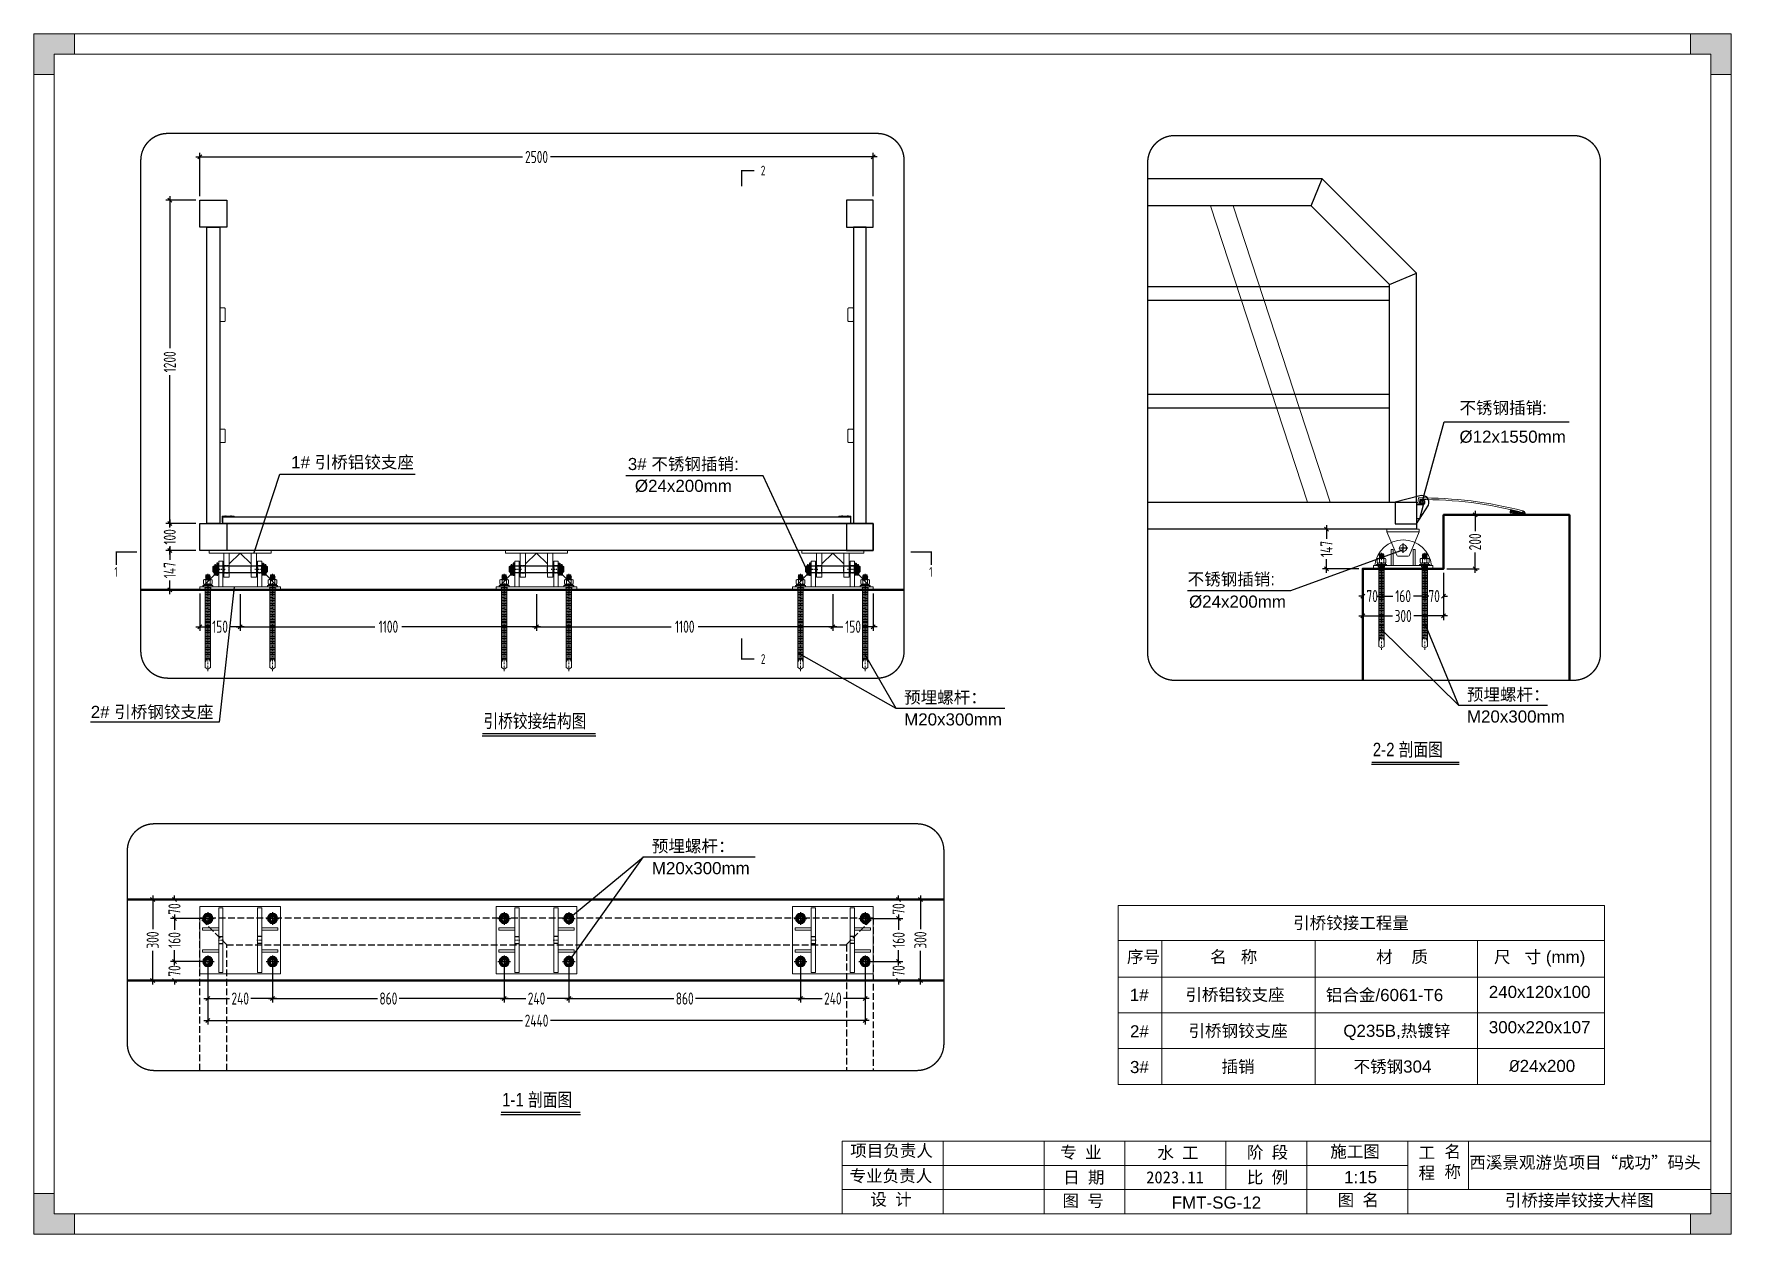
# Model space of a CAD drawing. Header units: millimetres. Extents: x 4 to 2106212, y -117026 to 198097.
# Drawn here: x 1833150 to 1839450, y 185554 to 190009 of the extents above; entities that cross this region are included whole.
import ezdxf
from ezdxf.enums import TextEntityAlignment as Align

# ---------------------------------------------------------------- set-up
doc = ezdxf.new("R2010")
doc.units = ezdxf.units.MM
for name, pattern in [('BLTA11-LD-L-4001_Plot Plan for Seawater Intake System_20140729$0$CENTER2', [1.125, 0.75, -0.125, 0.125, -0.125]), ('BLTA11-LD-L-4001_Plot Plan for Seawater Intake System_20140729$0$PHANTOM2', [1.25, 0.625, -0.125, 0.125, -0.125, 0.125, -0.125]), ('CENTER', [0.6, 0.375, -0.075, 0.075, -0.075]), ('CENTER2', [28.575, 19.05, -3.175, 3.175, -3.175]), ('DASH', [0.35, 0.25, -0.1]), ('DASHDOT2', [12.7, 6.35, -3.175, 0, -3.175]), ('DIVIDEX2', [63.5, 25.4, -12.7, 0, -12.7, 0, -12.7]), ('HIDDEN2', [4.7625, 3.175, -1.5875])]:
    doc.linetypes.add(name, pattern=pattern)
for name, color, linetype in [('100x100铝方通', 3, 'Continuous'), ('BS-Annectent', 115, 'Continuous'), ('BS-Index symbol', 35, 'Continuous'), ('HR-dimension', 9, 'Continuous'), ('HR-Indentifier', 6, 'Continuous'), ('HR-Structure', 5, 'Continuous'), ('HR-text', 2, 'Continuous'), ('HR-Zhuliang', 3, 'Continuous'), ('标注', 9, 'Continuous'), ('铝条', 31, 'Continuous'), ('铝横梁', 220, 'Continuous'), ('铝通', 4, 'Continuous'), ('面板', 44, 'Continuous')]:
    doc.layers.add(name, color=color, linetype=linetype)
for name, color, linetype, lineweight in [('screw', 33, 'Continuous', 13), ('图框', 7, 'Continuous', 13), ('型材', 7, 'Continuous', 15), ('文本', 3, 'Continuous', 13), ('结构', 4, 'Continuous', 18), ('铝斜撑', 241, 'Continuous', 9)]:
    doc.layers.add(name, color=color, linetype=linetype, lineweight=lineweight)
doc.styles.add('Arial', font='arial.ttf')
doc.styles.add('hztxt', font='ros1.shx', dxfattribs={"width": 0.8, "bigfont": 'hztxt.shx'})
doc.styles.get("Standard").update_dxf_attribs({"font": 'arial.ttf'})
doc.styles.add('工程字体', font='arial.ttf', dxfattribs={"width": 0.8})
doc.dimstyles.new('DIM-15', dxfattribs={"dimscale": 15, "dimtxt": 3, "dimasz": 1, "dimexe": 1, "dimexo": 1, "dimgap": 0.5, "dimtad": 0, "dimdec": 1, "dimrnd": 0.0005, "dimzin": 9, "dimdsep": 46, "dimtxsty": 'hztxt', "dimblk": 'OBLIQUE', "dimcen": 0, "dimdle": 1, "dimclrd": 9, "dimclre": 9, "dimclrt": 2, "dimazin": 2, "dimtfac": 1, "dimtdec": 1, "dimtix": 1, "dimtofl": 0, "dimtmove": 2, "dimatfit": 3, "dimfxl": 1, "dimarcsym": 2})
doc.dimstyles.new('HR-BI-DIM5', dxfattribs={"dimscale": 6, "dimtxt": 5, "dimasz": 1, "dimexe": 1, "dimexo": 1.5, "dimgap": 2, "dimtad": 1, "dimdec": 1, "dimdsep": 46, "dimtxsty": 'hztxt', "dimcen": 0, "dimdle": 1, "dimclrd": 256, "dimclre": 256, "dimclrt": 2, "dimadec": 1, "dimazin": 0, "dimtfac": 1, "dimtdec": 1, "dimtix": 1, "dimtmove": 2, "dimatfit": 3, "dimfxl": 1, "dimtfill": 1, "dimtolj": 1, "dimtzin": 0, "dimarcsym": 1})

msp = doc.modelspace()

# ---------------------------------------------------------------- texts
at = {"layer": 'HR-text', "style": 'hztxt', "width": 0.8}
for s, p in [('2', (1835848.3169, 189502.0925, 0.0003)), ('1', (1833448.5529, 188012.3188)), ('1', (1836473.2081, 188012.3188)), ('2', (1835848.3169, 187688.8755, 0.0003))]:
    msp.add_text(s, height=36, dxfattribs=at).set_placement(p, align=Align.MIDDLE_LEFT)
at = {"layer": '文本', "style": 'Arial'}
for s, p in [('不锈钢插销: ', (1838441.5666, 188598.7675)), ('%%C12x1550mm', (1838441.5666, 188491.6518)), ('1# 引桥铝铰支座', (1834104.7795, 188396.8403, -0.0005)), ('3# 不锈钢插销:', (1835354.3977, 188390.2549)), ('%%C24x200mm', (1835380.6542, 188309.2468)), ('不锈钢插销: ', (1837432.4886, 187962.8048)), ('%%C24x200mm', (1837437.627, 187879.3189)), ('预埋螺杆：', (1836380.0994, 187523.8768)), ('预埋螺杆：', (1838469.1923, 187534.5946)), ('2# 引桥钢铰支座', (1833360.6411, 187470.0386)), ('M20x300mm', (1836380.0994, 187442.1443)), ('M20x300mm', (1838469.1923, 187452.8621)), ('预埋螺杆：', (1835443.6527, 186971.7323, 0.0003)), ('M20x300mm', (1835443.6527, 186889.9998, 0.0003)), ('铝合金/6061-T6 ', (1837945.5928, 186419.028)), ('Q235B,热镀锌', (1838010.5071, 186286.2469)), ('不锈钢304', (1838048.378, 186153.4658))]:
    msp.add_text(s, height=45, dxfattribs=at).set_placement(p)
at = {"layer": '文本', "char_height": 45, "style": 'Arial'}
for s, insert, attachment_point in [('引桥铰接工程量', (1838038.9158, 186706.6835), 5), ('序号', (1837268.5095, 186580.9168), 5), ('名   称', (1837603.6548, 186580.9168), 5), ('材    质', (1838228.4049, 186580.9168), 5), ('尺   寸 (mm)', (1838739.2473, 186576.124), 5), ('1#', (1837252.6638, 186442.0714), 5), ('引桥铝铰支座', (1837608.4325, 186439.9786), 5), ('240x120x100', (1838739.2473, 186452.6), 5), ('2#', (1837253.4669, 186306.6507), 5), ('引桥钢铰支座', (1837619.703, 186306.0549), 5), ('300x220x107', (1838739.2473, 186321.663), 5), ('3#', (1837253.4669, 186173.8696), 5), ('插销', (1837619.703, 186173.2738), 5), ('{\\fISOCPEUR|b0|i0|c0|p34;%%C}24x200', (1838748.6181, 186177.9037), 5), ('\\P1:15', (1838013.3888, 185862.9866), 1), ('\\PFMT-SG-12', (1837373.5581, 185768.6115), 1), ('\\P引桥接岸铰接大样图', (1838610.0849, 185777.2209), 1)]:
    msp.add_mtext(s, dxfattribs=dict(at, insert=insert, attachment_point=attachment_point))

# ---------------------------------------------------------------- blocks, each defined once
blk = doc.blocks.new('A$C46522D11')
for p, q in [((0, 17.1), (8.2, 25.2)), ((2.9, 12.7), (0.5, 15.1)), ((10.4, 12.2), (1.4, 21.3)), ((2.8, 12.8), (9.5, 19.5)), ((5, 12.2), (55.3, 12.2)), ((9.4, 20.3), (5.3, 24.5)), ((9.6, 19.3), (8.9, 25.2)), ((9.3, 12.2), (17.2, 20.1)), ((9.6, 19.3), (55.3, 24.4)), ((17.5, 12.2), (10.4, 19.4)), ((16.4, 12.2), (25.2, 21)), ((24.6, 12.2), (16.7, 20.1)), ((31.6, 12.2), (23.1, 20.8)), ((23.5, 12.2), (33.2, 21.9)), ((38.7, 12.2), (29.5, 21.5)), ((30.5, 12.2), (41.1, 22.8)), ((45.8, 12.2), (35.8, 22.2)), ((37.6, 12.2), (49.1, 23.7)), ((52.9, 12.2), (42.2, 22.9)), ((44.7, 12.2), (55.3, 22.8)), ((55.3, 16.9), (48.5, 23.6)), ((51.8, 12.2), (55.3, 15.7)), ((55.3, 24), (54.9, 24.4)), ((55.3, 12.2), (55.3, 24.4))]:
    blk.add_line(p, q)
at = {"color": 1, "linetype": 'CENTER', "ltscale": 10.16}
for p, q in [((372.9, 11), (394.9, 11)), ((383.9, 0), (383.9, 22))]:
    blk.add_line(p, q, dxfattribs=at)
blk.add_lwpolyline([(399.9, 5.2), (399.9, 25.2, 0.066496), (8.9, 25.2), (9.6, 19.3, -0.065854), (393.9, 19.9), (393.9, 5.2)], format="xyb", close=True)
for radius in [10, 7]:
    blk.add_circle((383.9, 11), radius)
for centre, radius, start, end in [((5, 17.2), 5, 165.52249, 270), ((8.9, 16.2), 9, 90, 165.52249)]:
    blk.add_arc(centre, radius, start, end)
blk = doc.blocks.new('A$C848c3b45')
at = {"layer": '图框', "lineweight": 0, "xscale": -1, "rotation": 359.6607206610116}
blk.add_blockref('A$C46522D11', (383.8, -13.3), dxfattribs=at)
blk = doc.blocks.new('*U115')
blk.add_line((0, 0), (42.13, 0))
at = {"const_width": 0.5}
blk.add_lwpolyline([(0, 0.75), (42.13, 0.75)], dxfattribs=at)
at = {"style": '工程字体', "width": 0.8}
blk.add_attdef('图名标注', (0.42, 3), '', height=5, dxfattribs=at)
blk = doc.blocks.new('_Oblique')
at = {"color": 0, "linetype": 'ByBlock', "lineweight": -2}
blk.add_line((-0.5, -0.5), (0.5, 0.5), dxfattribs=at)
blk = doc.blocks.new('*D322')
at = {"color": 9, "lineweight": -2, "transparency": 16777216}
for p, q in [((1833750.6, 188092.1), (1833639.1, 188092.1)), ((1833654.1, 188107.1), (1833654.1, 188056.7)), ((1833750.6, 187945.1), (1833639.1, 187945.1)), ((1833654.1, 187930.1), (1833654.1, 187980.5))]:
    blk.add_line(p, q, dxfattribs=at)
at = {"layer": 'Defpoints', "color": 0, "transparency": 16777216}
for p in [(1833654.1, 188092.1), (1833765.6, 188092.1), (1833765.6, 187945.1)]:
    blk.add_point(p, dxfattribs=at)
at = {"color": 9, "lineweight": -2, "transparency": 16777216, "xscale": 15, "yscale": 15, "zscale": 15}
for p, rotation in [((1833654.1, 188092.1), 90), ((1833654.1, 187945.1), 270)]:
    blk.add_blockref('_Oblique', p, dxfattribs=dict(at, rotation=rotation))
at = {"color": 2, "transparency": 16777216, "insert": (1833654.1, 188018.6), "char_height": 45, "attachment_point": 5, "rotation": 90, "style": 'hztxt'}
blk.add_mtext('147', dxfattribs=at)
blk = doc.blocks.new('*D414')
at = {"color": 9, "lineweight": -2, "transparency": 16777216}
for p, q in [((1838082.5, 188008.7), (1838082.5, 187833.6)), ((1838382.5, 188008.7), (1838382.5, 187833.6)), ((1838067.5, 187848.6), (1838192.6, 187848.6)), ((1838397.5, 187848.6), (1838272.4, 187848.6))]:
    blk.add_line(p, q, dxfattribs=at)
at = {"layer": 'Defpoints', "color": 0, "transparency": 16777216}
for p in [(1838082.5, 188023.7, 0), (1838382.5, 188023.7, 0), (1838382.5, 187848.6)]:
    blk.add_point(p, dxfattribs=at)
at = {"color": 9, "lineweight": -2, "transparency": 16777216, "xscale": 15, "yscale": 15, "zscale": 15, "rotation": 180}
blk.add_blockref('_Oblique', (1838082.5, 187848.6), dxfattribs=at)
at = {"color": 9, "lineweight": -2, "transparency": 16777216, "xscale": 15, "yscale": 15, "zscale": 15}
blk.add_blockref('_Oblique', (1838382.5, 187848.6), dxfattribs=at)
at = {"color": 2, "transparency": 16777216, "insert": (1838232.5, 187848.6), "char_height": 45, "attachment_point": 5, "style": 'hztxt'}
blk.add_mtext('300', dxfattribs=at)
blk = doc.blocks.new('*D415')
at = {"color": 9, "lineweight": -2, "transparency": 16777216}
for p, q in [((1838397.5, 188223.7), (1838514.5, 188223.7)), ((1838499.5, 188238.7), (1838499.5, 188163.6)), ((1838499.5, 188008.7), (1838499.5, 188083.8)), ((1838395, 188023.7), (1838514.5, 188023.7))]:
    blk.add_line(p, q, dxfattribs=at)
at = {"layer": 'Defpoints', "color": 0, "transparency": 16777216}
for p in [(1838382.5, 188223.7, 0), (1838499.5, 188223.7), (1838380, 188023.7, 0)]:
    blk.add_point(p, dxfattribs=at)
at = {"color": 9, "lineweight": -2, "transparency": 16777216, "xscale": 15, "yscale": 15, "zscale": 15}
for p, rotation in [((1838499.5, 188223.7), 90), ((1838499.5, 188023.7), 270)]:
    blk.add_blockref('_Oblique', p, dxfattribs=dict(at, rotation=rotation))
at = {"color": 2, "transparency": 16777216, "insert": (1838499.5, 188123.7), "char_height": 45, "attachment_point": 5, "rotation": 90, "style": 'hztxt'}
blk.add_mtext('200', dxfattribs=at)
blk = doc.blocks.new('*D323')
at = {"color": 9, "lineweight": -2, "transparency": 16777216}
for p, q in [((1837948.1, 188185.7), (1837948.1, 188135.3)), ((1838137.7, 188170.7), (1837933.1, 188170.7)), ((1837948.1, 188008.7), (1837948.1, 188059.1)), ((1838067.5, 188023.7), (1837933.1, 188023.7))]:
    blk.add_line(p, q, dxfattribs=at)
at = {"layer": 'Defpoints', "color": 0, "transparency": 16777216}
for p in [(1837948.1, 188170.7), (1838152.7, 188170.7, 0), (1838082.5, 188023.7, 0)]:
    blk.add_point(p, dxfattribs=at)
at = {"color": 9, "lineweight": -2, "transparency": 16777216, "xscale": 15, "yscale": 15, "zscale": 15}
for p, rotation in [((1837948.1, 188170.7), 90), ((1837948.1, 188023.7), 270)]:
    blk.add_blockref('_Oblique', p, dxfattribs=dict(at, rotation=rotation))
at = {"color": 2, "transparency": 16777216, "insert": (1837948.1, 188097.2), "char_height": 45, "attachment_point": 5, "rotation": 90, "style": 'hztxt'}
blk.add_mtext('147', dxfattribs=at)
blk = doc.blocks.new('*D324')
at = {"color": 9, "lineweight": -2, "transparency": 16777216}
for p, q in [((1833700.6, 186795.6), (1833575.6, 186795.6)), ((1833590.6, 186810.6), (1833590.6, 186685.5)), ((1833590.6, 186480.6), (1833590.6, 186605.7)), ((1833700.6, 186495.6), (1833575.6, 186495.6))]:
    blk.add_line(p, q, dxfattribs=at)
at = {"layer": 'Defpoints', "color": 0, "transparency": 16777216}
for p in [(1833590.6, 186795.6), (1833715.6, 186795.6, 0), (1833715.6, 186495.6, 0)]:
    blk.add_point(p, dxfattribs=at)
at = {"color": 9, "lineweight": -2, "transparency": 16777216, "xscale": 15, "yscale": 15, "zscale": 15}
for p, rotation in [((1833590.6, 186795.6), 90), ((1833590.6, 186495.6), 270)]:
    blk.add_blockref('_Oblique', p, dxfattribs=dict(at, rotation=rotation))
at = {"color": 2, "transparency": 16777216, "insert": (1833590.6, 186645.6), "char_height": 45, "attachment_point": 5, "rotation": 90, "style": 'hztxt'}
blk.add_mtext('300', dxfattribs=at)
blk = doc.blocks.new('*U113')
blk.add_line((0, 0), (32.53, 0))
at = {"const_width": 0.5}
blk.add_lwpolyline([(0, 0.75), (32.53, 0.75)], dxfattribs=at)
at = {"style": '工程字体', "width": 0.8}
blk.add_attdef('图名标注', (0.42, 3), '', height=5, dxfattribs=at)
blk = doc.blocks.new('*D325')
at = {"color": 9, "lineweight": -2, "transparency": 16777216}
for p, q in [((1838082.5, 188008.7), (1838082.5, 187907.3)), ((1838152.5, 188008.7), (1838152.5, 187907.3)), ((1838082.5, 187922.3), (1838067.5, 187922.3)), ((1838152.5, 187922.3), (1838167.5, 187922.3))]:
    blk.add_line(p, q, dxfattribs=at)
at = {"layer": 'Defpoints', "color": 0, "transparency": 16777216}
for p in [(1838082.5, 188023.7, 0), (1838152.5, 188023.7, 0), (1838152.5, 187922.3)]:
    blk.add_point(p, dxfattribs=at)
at = {"color": 9, "lineweight": -2, "transparency": 16777216, "xscale": 15, "yscale": 15, "zscale": 15}
blk.add_blockref('_Oblique', (1838082.5, 187922.3), dxfattribs=at)
at = {"color": 9, "lineweight": -2, "transparency": 16777216, "xscale": 15, "yscale": 15, "zscale": 15, "rotation": 180}
blk.add_blockref('_Oblique', (1838152.5, 187922.3), dxfattribs=at)
at = {"color": 2, "transparency": 16777216, "insert": (1838117.5, 187922.3), "char_height": 45, "attachment_point": 5, "style": 'hztxt'}
blk.add_mtext('70', dxfattribs=at)
blk = doc.blocks.new('*D326')
at = {"color": 9, "lineweight": -2, "transparency": 16777216}
for p, q in [((1838152.5, 188008.7), (1838152.5, 187907.3)), ((1838312.5, 188008.7), (1838312.5, 187907.3)), ((1838137.5, 187922.3), (1838194.4, 187922.3)), ((1838327.5, 187922.3), (1838270.6, 187922.3))]:
    blk.add_line(p, q, dxfattribs=at)
at = {"layer": 'Defpoints', "color": 0, "transparency": 16777216}
for p in [(1838152.5, 188023.7, 0), (1838312.5, 188023.7, 0), (1838312.5, 187922.3)]:
    blk.add_point(p, dxfattribs=at)
at = {"color": 9, "lineweight": -2, "transparency": 16777216, "xscale": 15, "yscale": 15, "zscale": 15, "rotation": 180}
blk.add_blockref('_Oblique', (1838152.5, 187922.3), dxfattribs=at)
at = {"color": 9, "lineweight": -2, "transparency": 16777216, "xscale": 15, "yscale": 15, "zscale": 15}
blk.add_blockref('_Oblique', (1838312.5, 187922.3), dxfattribs=at)
at = {"color": 2, "transparency": 16777216, "insert": (1838232.5, 187922.3), "char_height": 45, "attachment_point": 5, "style": 'hztxt'}
blk.add_mtext('160', dxfattribs=at)
blk = doc.blocks.new('*D327')
at = {"color": 9, "lineweight": -2, "transparency": 16777216}
for p, q in [((1838312.5, 188008.7), (1838312.5, 187907.3)), ((1838382.5, 188008.7), (1838382.5, 187907.3)), ((1838312.5, 187922.3), (1838297.5, 187922.3)), ((1838382.5, 187922.3), (1838397.5, 187922.3))]:
    blk.add_line(p, q, dxfattribs=at)
at = {"layer": 'Defpoints', "color": 0, "transparency": 16777216}
for p in [(1838312.5, 188023.7, 0), (1838382.5, 188023.7, 0), (1838382.5, 187922.3)]:
    blk.add_point(p, dxfattribs=at)
at = {"color": 9, "lineweight": -2, "transparency": 16777216, "xscale": 15, "yscale": 15, "zscale": 15}
blk.add_blockref('_Oblique', (1838312.5, 187922.3), dxfattribs=at)
at = {"color": 9, "lineweight": -2, "transparency": 16777216, "xscale": 15, "yscale": 15, "zscale": 15, "rotation": 180}
blk.add_blockref('_Oblique', (1838382.5, 187922.3), dxfattribs=at)
at = {"color": 2, "transparency": 16777216, "insert": (1838347.5, 187922.3), "char_height": 45, "attachment_point": 5, "style": 'hztxt'}
blk.add_mtext('70', dxfattribs=at)
blk = doc.blocks.new('*U114')
blk.add_line((0, 0), (29.5, 0))
at = {"const_width": 0.5}
blk.add_lwpolyline([(0, 0.75), (29.5, 0.75)], dxfattribs=at)
at = {"style": '工程字体', "width": 0.8}
blk.add_attdef('图名标注', (0.42, 3), '', height=5, dxfattribs=at)
blk = doc.blocks.new('A$C79B7160B')
at = {"color": 1, "linetype": 'DASHDOT2', "ltscale": 20}
for points in [[(-23.1, 0), (23.1, 0)], [(0, 23.1), (0, -23.1)]]:
    blk.add_lwpolyline(points, dxfattribs=at)
for points in [[(-18.5, 0, 1), (18.5, 0, 1), (-18.5, 0, 1)], [(-14.5, 0, 1), (14.5, 0, 1), (-14.5, 0, 1)], [(-10, 0, 1), (10, 0, 1), (-10, 0, 1)]]:
    blk.add_lwpolyline(points, format="xyb")
blk.add_lwpolyline([(0, -16.5), (-15, -8.2), (-15, 8.2), (0, 16.5), (15, 8.2), (15, -8.2), (0, -16.5)])
at = {"color": 253, "linetype": 'HIDDEN2', "ltscale": 20}
blk.add_lwpolyline([(0, -8.2, 2.414214), (-8.2, 0, 2.414214)], format="xyb", dxfattribs=at)
blk = doc.blocks.new('A$C02bcacc6')
at = {"color": 1, "linetype": 'CENTER2'}
for p, q in [((-230, 13), (-214, 13)), ((-70, 13), (-86, 13)), ((-230, -13), (-214, -13)), ((-70, -13), (-86, -13))]:
    blk.add_line(p, q, dxfattribs=at)
at = {"layer": '结构', "color": 4}
for p, q in [((0, 125), (-300, 125)), ((-300, 125), (-300, -125)), ((0, -125), (0, 125)), ((-300, -125), (0, -125))]:
    blk.add_line(p, q, dxfattribs=at)
at = {"layer": '结构', "color": 1, "linetype": 'CENTER', "ltscale": 0.44}
for p, q in [((-282.1, 80), (-257.9, 80)), ((-270, 67.9), (-270, 92.1)), ((-17.9, 80), (-42.1, 80)), ((-30, 67.9), (-30, 92.1)), ((-282.1, -80), (-257.9, -80)), ((-270, -67.9), (-270, -92.1)), ((-17.9, -80), (-42.1, -80)), ((-30, -67.9), (-30, -92.1))]:
    blk.add_line(p, q, dxfattribs=at)
at = {"layer": '结构', "color": 1, "linetype": 'CENTER', "ltscale": 0.36}
for p, q in [((-231.9, 0), (-212.1, 0)), ((-68.1, 0), (-87.9, 0))]:
    blk.add_line(p, q, dxfattribs=at)
at = {"layer": '结构', "color": 4}
for points in [[(-230, -120), (-230, 120), (-214, 120), (-214, -120)], [(-70, -120), (-70, 120), (-86, 120), (-86, -120)], [(-230, 37), (-290, 37), (-290, 45), (-230, 45)], [(-70, 37), (-10, 37), (-10, 45), (-70, 45)], [(-230, -37), (-290, -37), (-290, -45), (-230, -45)], [(-70, -37), (-10, -37), (-10, -45), (-70, -45)]]:
    blk.add_lwpolyline(points, close=True, dxfattribs=at)
for centre in [(-270, 80), (-30, 80), (-270, -80), (-30, -80)]:
    blk.add_circle(centre, 11, dxfattribs=at)
blk = doc.blocks.new('*D328')
at = {"color": 9, "lineweight": -2, "transparency": 16777216}
for p, q in [((1833780.6, 186795.6), (1833656.5, 186795.6)), ((1833671.5, 186795.6), (1833671.5, 186810.6)), ((1833780.6, 186725.7), (1833656.5, 186725.7)), ((1833671.5, 186725.7), (1833671.5, 186710.7))]:
    blk.add_line(p, q, dxfattribs=at)
at = {"layer": 'Defpoints', "color": 0, "transparency": 16777216}
for p in [(1833671.5, 186795.6), (1833795.6, 186795.6, 0), (1833795.6, 186725.7, 0)]:
    blk.add_point(p, dxfattribs=at)
at = {"color": 9, "lineweight": -2, "transparency": 16777216, "xscale": 15, "yscale": 15, "zscale": 15}
for p, rotation in [((1833671.5, 186795.6), 270), ((1833671.5, 186725.7), 90)]:
    blk.add_blockref('_Oblique', p, dxfattribs=dict(at, rotation=rotation))
at = {"color": 2, "transparency": 16777216, "insert": (1833671.5, 186760.7), "char_height": 45, "attachment_point": 5, "rotation": 90, "style": 'hztxt'}
blk.add_mtext('70', dxfattribs=at)
blk = doc.blocks.new('*D329')
at = {"color": 9, "lineweight": -2, "transparency": 16777216}
for p, q in [((1833671.5, 186740.7), (1833671.5, 186683.8)), ((1833780.6, 186725.7), (1833656.5, 186725.7)), ((1833671.5, 186550.7), (1833671.5, 186607.6)), ((1833780.6, 186565.7), (1833656.5, 186565.7))]:
    blk.add_line(p, q, dxfattribs=at)
at = {"layer": 'Defpoints', "color": 0, "transparency": 16777216}
for p in [(1833795.6, 186725.7, 0), (1833671.5, 186565.7), (1833795.6, 186565.7, 0)]:
    blk.add_point(p, dxfattribs=at)
at = {"color": 9, "lineweight": -2, "transparency": 16777216, "xscale": 15, "yscale": 15, "zscale": 15}
for p, rotation in [((1833671.5, 186725.7), 90), ((1833671.5, 186565.7), 270)]:
    blk.add_blockref('_Oblique', p, dxfattribs=dict(at, rotation=rotation))
at = {"color": 2, "transparency": 16777216, "insert": (1833671.5, 186645.7), "char_height": 45, "attachment_point": 5, "rotation": 90, "style": 'hztxt'}
blk.add_mtext('160', dxfattribs=at)
blk = doc.blocks.new('*D330')
at = {"color": 9, "lineweight": -2, "transparency": 16777216}
for p, q in [((1833780.6, 186565.7), (1833656.5, 186565.7)), ((1833671.5, 186565.7), (1833671.5, 186580.7)), ((1833780.6, 186495.6), (1833656.5, 186495.6)), ((1833671.5, 186495.6), (1833671.5, 186480.6))]:
    blk.add_line(p, q, dxfattribs=at)
at = {"layer": 'Defpoints', "color": 0, "transparency": 16777216}
for p in [(1833795.6, 186565.7, 0), (1833671.5, 186495.6), (1833795.6, 186495.6, 0)]:
    blk.add_point(p, dxfattribs=at)
at = {"color": 9, "lineweight": -2, "transparency": 16777216, "xscale": 15, "yscale": 15, "zscale": 15}
for p, rotation in [((1833671.5, 186565.7), 270), ((1833671.5, 186495.6), 90)]:
    blk.add_blockref('_Oblique', p, dxfattribs=dict(at, rotation=rotation))
at = {"color": 2, "transparency": 16777216, "insert": (1833671.5, 186530.7), "char_height": 45, "attachment_point": 5, "rotation": 90, "style": 'hztxt'}
blk.add_mtext('70', dxfattribs=at)
blk = doc.blocks.new('A$C148601bc')
at = {"layer": 'HR-dimension'}
blk.add_lwpolyline([(-5.8, -50), (6.7, 0), (-18.3, 0), (-18.3, -50)], close=True, dxfattribs=at)
blk = doc.blocks.new('A$Cea697e5a')
blk.add_circle((20.8, 150), 7)
at = {"layer": '100x100铝方通'}
for points in [[(0, 150), (0, 1000), (-350, 1350), (-998.2, 1350)], [(-391.4, 1250), (-350, 1350)], [(-100, 150), (-100, 958.6), (-391.4, 1250), (-998.2, 1250)], [(-100, 958.6), (0, 1000)]]:
    blk.add_lwpolyline(points, dxfattribs=at)
at = {"layer": 'HR-Zhuliang'}
blk.add_lwpolyline([(-998.2, 150), (0, 150), (0, 50), (-998.2, 50)], dxfattribs=at)
at = {"layer": '铝斜撑'}
for points in [[(-765.2, 1250), (-405.2, 150)], [(-681, 1250), (-321, 150)]]:
    blk.add_lwpolyline(points, dxfattribs=at)
at = {"layer": '铝条'}
for points in [[(-998.2, 900), (-100, 900), (-100, 950), (-998.2, 950)], [(-998.2, 500), (-100, 500), (-100, 550), (-998.2, 550)]]:
    blk.add_lwpolyline(points, dxfattribs=at)
at = {"layer": '铝通'}
blk.add_lwpolyline([(43.6, 139.6, 0.668622), (12.1, 173.4), (-80, 150), (-80, 70), (0, 70)], format="xyb", close=True, dxfattribs=at)
at = {"layer": 'HR-dimension'}
blk.add_blockref('A$C148601bc', (18.3, 140), dxfattribs=at)
blk = doc.blocks.new('*D343')
at = {"color": 9, "lineweight": -2, "transparency": 16777216}
for p, q in [((1833795.6, 186550.7), (1833795.6, 186413.4)), ((1834035.6, 186550.7), (1834035.6, 186413.4)), ((1833780.6, 186428.4), (1833875.7, 186428.4)), ((1834050.6, 186428.4), (1833955.5, 186428.4))]:
    blk.add_line(p, q, dxfattribs=at)
at = {"layer": 'Defpoints', "color": 0, "transparency": 16777216}
for p in [(1833795.6, 186565.7, 0), (1834035.6, 186565.7, 0), (1834035.6, 186428.4)]:
    blk.add_point(p, dxfattribs=at)
at = {"color": 9, "lineweight": -2, "transparency": 16777216, "xscale": 15, "yscale": 15, "zscale": 15, "rotation": 180}
blk.add_blockref('_Oblique', (1833795.6, 186428.4), dxfattribs=at)
at = {"color": 9, "lineweight": -2, "transparency": 16777216, "xscale": 15, "yscale": 15, "zscale": 15}
blk.add_blockref('_Oblique', (1834035.6, 186428.4), dxfattribs=at)
at = {"color": 2, "transparency": 16777216, "insert": (1833915.6, 186428.4), "char_height": 45, "attachment_point": 5, "style": 'hztxt'}
blk.add_mtext('240', dxfattribs=at)
blk = doc.blocks.new('*D344')
at = {"color": 9, "lineweight": -2, "transparency": 16777216}
for p, q in [((1835995.6, 186550.6), (1835995.6, 186413.4)), ((1836235.6, 186550.6), (1836235.6, 186413.4)), ((1835980.6, 186428.4), (1836075.7, 186428.4)), ((1836250.6, 186428.4), (1836155.5, 186428.4))]:
    blk.add_line(p, q, dxfattribs=at)
at = {"layer": 'Defpoints', "color": 0, "transparency": 16777216}
for p in [(1835995.6, 186565.6, 0), (1836235.6, 186565.6, 0), (1836235.6, 186428.4)]:
    blk.add_point(p, dxfattribs=at)
at = {"color": 9, "lineweight": -2, "transparency": 16777216, "xscale": 15, "yscale": 15, "zscale": 15, "rotation": 180}
blk.add_blockref('_Oblique', (1835995.6, 186428.4), dxfattribs=at)
at = {"color": 9, "lineweight": -2, "transparency": 16777216, "xscale": 15, "yscale": 15, "zscale": 15}
blk.add_blockref('_Oblique', (1836235.6, 186428.4), dxfattribs=at)
at = {"color": 2, "transparency": 16777216, "insert": (1836115.6, 186428.4), "char_height": 45, "attachment_point": 5, "style": 'hztxt'}
blk.add_mtext('240', dxfattribs=at)
blk = doc.blocks.new('*D348')
at = {"color": 9, "lineweight": -2, "transparency": 16777216}
for p, q in [((1833750.6, 188192.1), (1833639.1, 188192.1)), ((1833654.1, 188207.1), (1833654.1, 188180.2)), ((1833750.6, 188092.1), (1833639.1, 188092.1)), ((1833654.1, 188077.1), (1833654.1, 188104))]:
    blk.add_line(p, q, dxfattribs=at)
at = {"layer": 'Defpoints', "color": 0, "transparency": 16777216}
for p in [(1833654.1, 188192.1), (1833765.6, 188192.1), (1833765.6, 188092.1)]:
    blk.add_point(p, dxfattribs=at)
at = {"color": 9, "lineweight": -2, "transparency": 16777216, "xscale": 15, "yscale": 15, "zscale": 15}
for p, rotation in [((1833654.1, 188192.1), 90), ((1833654.1, 188092.1), 270)]:
    blk.add_blockref('_Oblique', p, dxfattribs=dict(at, rotation=rotation))
at = {"color": 2, "transparency": 16777216, "insert": (1833654.1, 188142.1), "char_height": 45, "attachment_point": 5, "rotation": 90, "style": 'hztxt'}
blk.add_mtext('100', dxfattribs=at)
blk = doc.blocks.new('*D349')
at = {"color": 9, "lineweight": -2, "transparency": 16777216}
for p, q in [((1833750.6, 189392.1), (1833639.1, 189392.1)), ((1833654.1, 189407.1), (1833654.1, 188842.2)), ((1833654.1, 188177.1), (1833654.1, 188742)), ((1833750.6, 188192.1), (1833639.1, 188192.1))]:
    blk.add_line(p, q, dxfattribs=at)
at = {"layer": 'Defpoints', "color": 0, "transparency": 16777216}
for p in [(1833654.1, 189392.1), (1833765.6, 189392.1), (1833765.6, 188192.1)]:
    blk.add_point(p, dxfattribs=at)
at = {"color": 9, "lineweight": -2, "transparency": 16777216, "xscale": 15, "yscale": 15, "zscale": 15}
for p, rotation in [((1833654.1, 189392.1), 90), ((1833654.1, 188192.1), 270)]:
    blk.add_blockref('_Oblique', p, dxfattribs=dict(at, rotation=rotation))
at = {"color": 2, "transparency": 16777216, "insert": (1833654.1, 188792.1), "char_height": 45, "attachment_point": 5, "rotation": 90, "style": 'hztxt'}
blk.add_mtext('1200', dxfattribs=at)
blk = doc.blocks.new('*D208')
at = {"color": 9, "lineweight": -2, "transparency": 16777216}
for p, q in [((1833915.6, 187930.1), (1833915.6, 187793.8)), ((1835015.6, 187930.1), (1835015.6, 187793.8)), ((1833900.6, 187808.8), (1834415.5, 187808.8)), ((1835030.6, 187808.8), (1834515.7, 187808.8))]:
    blk.add_line(p, q, dxfattribs=at)
at = {"layer": 'Defpoints', "color": 0, "transparency": 16777216}
for p in [(1833915.6, 187945.1, 0), (1835015.6, 187945.1, 0), (1835015.6, 187808.8)]:
    blk.add_point(p, dxfattribs=at)
at = {"color": 9, "lineweight": -2, "transparency": 16777216, "xscale": 15, "yscale": 15, "zscale": 15, "rotation": 180}
blk.add_blockref('_Oblique', (1833915.6, 187808.8), dxfattribs=at)
at = {"color": 9, "lineweight": -2, "transparency": 16777216, "xscale": 15, "yscale": 15, "zscale": 15}
blk.add_blockref('_Oblique', (1835015.6, 187808.8), dxfattribs=at)
at = {"color": 2, "transparency": 16777216, "insert": (1834465.6, 187808.8), "char_height": 45, "attachment_point": 5, "style": 'hztxt'}
blk.add_mtext('1100', dxfattribs=at)
blk = doc.blocks.new('*D209')
at = {"color": 9, "lineweight": -2, "transparency": 16777216}
for p, q in [((1836115.6, 187930.1), (1836115.6, 187793.8)), ((1836265.6, 187931.9), (1836265.6, 187793.8)), ((1836100.6, 187808.8), (1836152.5, 187808.8)), ((1836280.6, 187808.8), (1836228.7, 187808.8))]:
    blk.add_line(p, q, dxfattribs=at)
at = {"layer": 'Defpoints', "color": 0, "transparency": 16777216}
for p in [(1836115.6, 187945.1, 0), (1836265.6, 187946.9), (1836265.6, 187808.8)]:
    blk.add_point(p, dxfattribs=at)
at = {"color": 9, "lineweight": -2, "transparency": 16777216, "xscale": 15, "yscale": 15, "zscale": 15, "rotation": 180}
blk.add_blockref('_Oblique', (1836115.6, 187808.8), dxfattribs=at)
at = {"color": 9, "lineweight": -2, "transparency": 16777216, "xscale": 15, "yscale": 15, "zscale": 15}
blk.add_blockref('_Oblique', (1836265.6, 187808.8), dxfattribs=at)
at = {"color": 2, "transparency": 16777216, "insert": (1836190.6, 187808.8), "char_height": 45, "attachment_point": 5, "style": 'hztxt'}
blk.add_mtext('150', dxfattribs=at)
blk = doc.blocks.new('*D210')
at = {"color": 9, "lineweight": -2, "transparency": 16777216}
for p, q in [((1833765.6, 187931.9), (1833765.6, 187793.8)), ((1833915.6, 187930.1), (1833915.6, 187793.8)), ((1833750.6, 187808.8), (1833802.5, 187808.8)), ((1833930.6, 187808.8), (1833878.7, 187808.8))]:
    blk.add_line(p, q, dxfattribs=at)
at = {"layer": 'Defpoints', "color": 0, "transparency": 16777216}
for p in [(1833765.6, 187946.9), (1833915.6, 187945.1, 0), (1833765.6, 187808.8)]:
    blk.add_point(p, dxfattribs=at)
at = {"color": 9, "lineweight": -2, "transparency": 16777216, "xscale": 15, "yscale": 15, "zscale": 15, "rotation": 180}
blk.add_blockref('_Oblique', (1833765.6, 187808.8), dxfattribs=at)
at = {"color": 9, "lineweight": -2, "transparency": 16777216, "xscale": 15, "yscale": 15, "zscale": 15}
blk.add_blockref('_Oblique', (1833915.6, 187808.8), dxfattribs=at)
at = {"color": 2, "transparency": 16777216, "insert": (1833840.6, 187808.8), "char_height": 45, "attachment_point": 5, "style": 'hztxt'}
blk.add_mtext('150', dxfattribs=at)
blk = doc.blocks.new('*D381')
at = {"color": 9, "lineweight": -2, "transparency": 16777216}
for p, q in [((1835135.6, 186550.7), (1835135.6, 186413.4)), ((1835995.6, 186550.7), (1835995.6, 186413.4)), ((1835120.6, 186428.4), (1835525.7, 186428.4)), ((1836010.6, 186428.4), (1835605.5, 186428.4))]:
    blk.add_line(p, q, dxfattribs=at)
at = {"layer": 'Defpoints', "color": 0, "transparency": 16777216}
for p in [(1835135.6, 186565.7), (1835995.6, 186565.7), (1835995.6, 186428.4)]:
    blk.add_point(p, dxfattribs=at)
at = {"color": 9, "lineweight": -2, "transparency": 16777216, "xscale": 15, "yscale": 15, "zscale": 15, "rotation": 180}
blk.add_blockref('_Oblique', (1835135.6, 186428.4), dxfattribs=at)
at = {"color": 9, "lineweight": -2, "transparency": 16777216, "xscale": 15, "yscale": 15, "zscale": 15}
blk.add_blockref('_Oblique', (1835995.6, 186428.4), dxfattribs=at)
at = {"color": 2, "transparency": 16777216, "insert": (1835565.6, 186428.4), "char_height": 45, "attachment_point": 5, "style": 'hztxt'}
blk.add_mtext('860', dxfattribs=at)
blk = doc.blocks.new('*D382')
at = {"color": 9, "lineweight": -2, "transparency": 16777216}
for p, q in [((1833795.6, 186550.7), (1833795.6, 186331.5)), ((1836235.6, 186550.7), (1836235.6, 186331.5)), ((1833780.6, 186346.5), (1834963.7, 186346.5)), ((1836250.6, 186346.5), (1835067.5, 186346.5))]:
    blk.add_line(p, q, dxfattribs=at)
at = {"layer": 'Defpoints', "color": 0, "transparency": 16777216}
for p in [(1833795.6, 186565.7), (1836235.6, 186565.7), (1836235.6, 186346.5)]:
    blk.add_point(p, dxfattribs=at)
at = {"color": 9, "lineweight": -2, "transparency": 16777216, "xscale": 15, "yscale": 15, "zscale": 15, "rotation": 180}
blk.add_blockref('_Oblique', (1833795.6, 186346.5), dxfattribs=at)
at = {"color": 9, "lineweight": -2, "transparency": 16777216, "xscale": 15, "yscale": 15, "zscale": 15}
blk.add_blockref('_Oblique', (1836235.6, 186346.5), dxfattribs=at)
at = {"color": 2, "transparency": 16777216, "insert": (1835015.6, 186346.5), "char_height": 45, "attachment_point": 5, "style": 'hztxt'}
blk.add_mtext('2440', dxfattribs=at)
blk = doc.blocks.new('A$C1CD0366B')
at = {"color": 1, "linetype": 'CENTER', "ltscale": 0.52}
for p, q in [((70, 45.7), (70, 74.3)), ((55.7, 60), (84.3, 60))]:
    blk.add_line(p, q, dxfattribs=at)
blk.add_lwpolyline([(0, 120), (0, 0), (10, 0), (10, 120)], close=True)
blk.add_lwpolyline([(10, 120), (96.7, 83.9, -0.315452), (100, 79.2), (100, 40.8, -0.315452), (96.7, 36.1), (10, 0)], format="xyb")
blk.add_circle((70, 60), 13)
blk = doc.blocks.new('JAGZZ')
at = {"color": 1, "linetype": 'CENTER2', "ltscale": 0.2}
for p, q in [((524724.7, 13006.5), (524689.4, 13006.5)), ((524707.1, 12988.9), (524707.1, 13024.1)), ((524616.1, 12929.5), (524616.1, 12941.5)), ((524627.1, 12917.9), (524627.1, 12953.1)), ((524638.1, 12929.5), (524638.1, 12941.5)), ((524776.1, 12929.5), (524776.1, 12941.5)), ((524787.1, 12917.9), (524787.1, 12953.1)), ((524798.1, 12929.5), (524798.1, 12941.5))]:
    blk.add_line(p, q, dxfattribs=at)
at = {"layer": '结构', "color": 4}
for p, q in [((524597.1, 12929.5), (524597.1, 12941.5)), ((524817.1, 12941.5), (524597.1, 12941.5)), ((524817.1, 12929.5), (524597.1, 12929.5)), ((524817.1, 12929.5), (524817.1, 12941.5))]:
    blk.add_line(p, q, dxfattribs=at)
for points in [[(524670.1, 12941.5), (524670.1, 13001.5), (524662.1, 13001.5), (524662.1, 12941.5)], [(524744.1, 12941.5), (524744.1, 13001.5), (524752.1, 13001.5), (524752.1, 12941.5)]]:
    blk.add_lwpolyline(points, close=True, dxfattribs=at)
at = {"layer": '结构'}
blk.add_circle((524707.1, 13006.5), 13, dxfattribs=at)
at = {"layer": '结构', "color": 4}
blk.add_arc((524707.1, 12931), 105.5, 5.72481, 174.27519, dxfattribs=at)
blk = doc.blocks.new('GW-TK')
at = {"layer": '图框', "linetype": 'Continuous', "lineweight": 0}
h = blk.add_hatch(color=256, dxfattribs=at)
h.dxf.hatch_style = 1
h.paths.add_polyline_path([(927183.55, 464715.01), (927183.55, 464705.01), (927188.55, 464705.01), (927188.55, 464710.01), (927193.56, 464710.01), (927193.56, 464715.01)])
h = blk.add_hatch(color=256, dxfattribs=at)
h.dxf.hatch_style = 1
h.paths.add_polyline_path([(927593.55, 464715.01), (927593.55, 464710.01), (927598.55, 464710.01), (927598.55, 464705.01), (927603.55, 464705.01), (927603.55, 464715.01)])
h = blk.add_hatch(color=256, dxfattribs=at)
h.dxf.hatch_style = 1
h.paths.add_polyline_path([(927193.56, 464418.01), (927193.56, 464423.01), (927188.55, 464423.01), (927188.55, 464428.01), (927183.55, 464428.01), (927183.55, 464418.01)])
h = blk.add_hatch(color=256, dxfattribs=at)
h.dxf.hatch_style = 1
h.paths.add_polyline_path([(927603.55, 464418.01), (927603.55, 464428.01), (927598.55, 464428.01), (927598.55, 464423.01), (927593.55, 464423.01), (927593.55, 464418.01)])
at = {"layer": '图框', "linetype": 'Continuous'}
for p, q in [((927383.55, 464441.02), (927383.55, 464423.01)), ((927408.55, 464441.02), (927408.55, 464423.01)), ((927433.55, 464441.02), (927433.55, 464423.01)), ((927453.55, 464441.02), (927453.55, 464423.01)), ((927478.55, 464441.02), (927478.55, 464429.01)), ((927498.55, 464441.02), (927498.55, 464423.01)), ((927523.55, 464441.02), (927523.55, 464423.01)), ((927538.55, 464441.02), (927538.55, 464429.01)), ((927383.55, 464435.01), (927523.55, 464435.01)), ((927451.56, 464429.01), (927383.55, 464429.01)), ((927383.55, 464429.01), (927598.55, 464429.01))]:
    blk.add_line(p, q, dxfattribs=at)
at = {"layer": '图框', "linetype": 'Continuous', "lineweight": 0}
for points in [[(927188.55, 464705.01), (927188.55, 464710.01), (927193.56, 464710.01), (927193.56, 464715.01), (927183.55, 464715.01), (927183.55, 464705.01)], [(927598.55, 464705.01), (927598.55, 464710.01), (927593.55, 464710.01), (927593.55, 464715.01), (927603.55, 464715.01), (927603.55, 464705.01)], [(927188.55, 464428.01), (927188.55, 464423.01), (927193.56, 464423.01), (927193.56, 464418.01), (927183.55, 464418.01), (927183.55, 464428.01)], [(927598.55, 464428.01), (927598.55, 464423.01), (927593.55, 464423.01), (927593.55, 464418.01), (927603.55, 464418.01), (927603.55, 464428.01)]]:
    blk.add_lwpolyline(points, close=True, dxfattribs=at)
at = {"layer": '图框'}
for points in [[(927183.55, 464715.01), (927603.55, 464715.01), (927603.55, 464418.01), (927183.55, 464418.01)], [(927188.55, 464710.01), (927598.55, 464710.01), (927598.55, 464423.01), (927188.55, 464423.01)]]:
    blk.add_lwpolyline(points, close=True, dxfattribs=at)
at = {"layer": '图框', "linetype": 'Continuous'}
blk.add_lwpolyline([(927383.55, 464441.02), (927598.55, 464441.02)], dxfattribs=at)
at = {"layer": '图框', "linetype": 'Continuous', "char_height": 3, "attachment_point": 1}
for s, width, heights, insert in [('{\\fSimSun|b0|i0|c134|p2;项目负责人}', 26.0225, [0], (927385.56, 464440.15)), ('{\\fSimSun|b0|i0|c134|p2;专 业}', 12.8345, [0], (927437.53, 464439.73)), ('{\\fSimSun|b0|i0|c134|p2;阶 段}', 17.4775, [0], (927483.73, 464439.73)), ('{\\fSimSun|b0|i0|c134|p2;工 程}', 5.2119, [0], (927526.21, 464439.66)), ('{\\fSimSun|b0|i0|c134|p2;名 称}', 5.2119, [0], (927532.62, 464439.93)), ('{\\fSimSun|b0|i0|c134|p2;专业负责人}', 24.6361, [2.04], (927385.39, 464433.9)), ('{\\fSimSun|b0|i0|c134|p2;日 期}', 11.224, [0], (927438.25, 464433.55)), ('{\\fSimSun|b0|i0|c134|p2;比 例}', 10.9146, [0], (927483.71, 464433.55)), ('{\\fSimSun|b0|i0|c134|p2;设 计}', 16.2353, [0], (927390.55, 464428.09)), ('{\\fSimSun|b0|i0|c134|p2;图 号}', 23.6261, [0], (927438.11, 464427.75)), ('{\\fSimSun|b0|i0|c134|p2;图 名}', 12.066, [0], (927506.19, 464427.94))]:
    blk.add_mtext_dynamic_manual_height_columns(s, width=width, gutter_width=17.5, heights=heights, dxfattribs=dict(at, insert=insert))
at = {"layer": '图框', "color": 3, "linetype": 'Continuous', "char_height": 3, "attachment_point": 1}
for s, width, insert in [('{\\fSimSun|b0|i0|c134|p2;水 工}', 11.224, (927461.55, 464439.63)), ('\\pt9;{\\fSimSun|b0|i0|c134|p2;施工图}', 18.6303, (927504.36, 464439.94)), ('\\pt9;{\\fSimSun|b0|i0|c134|p2;西溪景观游览项目“成功”码头}', 60.0149, (927538.77, 464437.24)), ('{\\fSimSun|b0|i0|c134|p2;2023.11}', 11.224, (927458.8, 464433.55))]:
    blk.add_mtext_dynamic_manual_height_columns(s, width=width, gutter_width=17.5, heights=[0], dxfattribs=dict(at, insert=insert))
blk = doc.blocks.new('Fushou')
at = {"layer": '型材'}
blk.add_lwpolyline([(320873, 174507, 0.414214), (320878, 174512), (320878, 174602, 0.414214), (320873, 174607), (320843, 174607, 0.414214), (320838, 174602), (320838, 174512, 0.414214), (320843, 174507)], format="xyb", close=True, dxfattribs=at)
at = {"layer": '型材', "elevation": 0}
blk.add_lwpolyline([(320873, 173607, 0.414214), (320878, 173612), (320878, 173702, 0.414214), (320873, 173707), (320843, 173707, 0.414214), (320838, 173702), (320838, 173612, 0.414214), (320843, 173607)], format="xyb", close=True, dxfattribs=at)
at = {"layer": '铝横梁', "color": 6}
blk.add_lwpolyline([(320742, 175207), (320838, 175207), (320838, 173007), (320742, 173007)], close=True, dxfattribs=at)
at = {"layer": '铝通'}
for points in [[(320690, 175207), (320690, 175407), (320890, 175407), (320890, 175207), (320690, 175207)], [(320690, 172807), (320690, 173007), (320890, 173007), (320890, 172807), (320690, 172807)]]:
    blk.add_lwpolyline(points, dxfattribs=at)
blk = doc.blocks.new('接岸铝支座')
at = {"color": 1, "linetype": 'BLTA11-LD-L-4001_Plot Plan for Seawater Intake System_20140729$0$CENTER2', "ltscale": 5}
for points in [[(394146.5, 96616.9), (394146.5, 96596.9), (394120.5, 96596.9), (394120.5, 96616.9)], [(394146.5, 96495.9), (394146.5, 96515.9), (394120.5, 96515.9), (394120.5, 96495.9)]]:
    blk.add_lwpolyline(points, close=True, dxfattribs=at)
at = {"layer": '型材'}
for points in [[(394063.5, 96441.4), (394063.5, 96671.4), (394073.5, 96671.4), (394073.5, 96441.4)], [(394163.5, 96616.9), (394163.5, 96596.9), (394073.5, 96596.9), (394073.5, 96616.9)], [(394073.5, 96556.9), (394113.5, 96596.9), (394073.5, 96596.9)], [(394073.5, 96555.9), (394113.5, 96515.9), (394073.5, 96515.9)], [(394163.5, 96495.9), (394163.5, 96515.9), (394073.5, 96515.9), (394073.5, 96495.9)]]:
    blk.add_lwpolyline(points, close=True, dxfattribs=at)
blk = doc.blocks.new('接岸钢支座')
at = {"color": 1, "linetype": 'BLTA11-LD-L-4001_Plot Plan for Seawater Intake System_20140729$0$PHANTOM2', "ltscale": 5}
for p, q in [((394020.5, 96870), (394020.5, 96882)), ((394031.5, 96859.3), (394031.5, 96889.3)), ((394042.5, 96870), (394042.5, 96882)), ((394260.5, 96870), (394260.5, 96882)), ((394271.5, 96859.3), (394271.5, 96889.3)), ((394282.5, 96870), (394282.5, 96882)), ((394061.5, 96805), (394096.5, 96805)), ((394205.5, 96805), (394240.5, 96805))]:
    blk.add_line(p, q, dxfattribs=at)
for points in [[(394071.5, 96792), (394087.5, 96792), (394087.5, 96818), (394071.5, 96818)], [(394231.5, 96792), (394215.5, 96792), (394215.5, 96818), (394231.5, 96818)]]:
    blk.add_lwpolyline(points, close=True, dxfattribs=at)
at = {"layer": '结构'}
for points in [[(394301.5, 96882), (394001.5, 96882), (394001.5, 96870), (394301.5, 96870)], [(394011.5, 96870), (394071.5, 96870), (394071.5, 96810)], [(394071.5, 96775), (394087.5, 96775), (394087.5, 96870), (394071.5, 96870)], [(394231.5, 96775), (394215.5, 96775), (394215.5, 96870), (394231.5, 96870)], [(394291.5, 96870), (394231.5, 96870), (394231.5, 96810)]]:
    blk.add_lwpolyline(points, close=True, dxfattribs=at)
blk = doc.blocks.new('Split_Pins_GB91')
at = {"color": 8, "linetype": 'Continuous', "lineweight": 15}
for p, q in [((-3, 6), (-7, 3)), ((0, 5), (0, -5)), ((-3, -6), (-7, -3))]:
    blk.add_line(p, q, dxfattribs=at)
at = {"color": 7, "linetype": 'Continuous', "lineweight": 15}
for p, q in [((50, 5), (0, 5)), ((0, 0), (56, 0)), ((50, 5), (50, 0)), ((56, -5), (56, 0)), ((0, -5), (56, -5))]:
    blk.add_line(p, q, dxfattribs=at)
for centre, radius, start, end in [((-10, 0), 9.5, 41.3178, 318.6822), ((-10, 0), 4.75, 41.3178, 318.6822), ((0, 9), 9.23, 221.3178, 270), ((0, -9), 9.23, 90, 138.6822), ((0, 9), 4.48, 221.3178, 270), ((0, -9), 4.48, 90, 138.6822)]:
    blk.add_arc(centre, radius, start, end, dxfattribs=at)
blk = doc.blocks.new('PIN-M24x200')
for points in [[(38982.9, 4427.6), (38982.9, 4451.6), (38980.9, 4449.6), (38980.9, 4429.6), (38982.9, 4427.6)], [(39178.9, 4427.6), (39180.9, 4429.6), (39180.9, 4449.6), (39178.9, 4451.6), (39178.9, 4427.6)]]:
    blk.add_lwpolyline(points)
for points in [[(38982.9, 4451.6), (39178.9, 4451.6), (39178.9, 4427.6), (38982.9, 4427.6)], [(38994.5, 4417.6), (38998.5, 4417.6), (38998.5, 4461.6), (38994.5, 4461.6)], [(39167.3, 4417.6), (39163.3, 4417.6), (39163.3, 4461.6), (39167.3, 4461.6)]]:
    blk.add_lwpolyline(points, close=True)
at = {"layer": '标注', "color": 1, "linetype": 'CENTER', "ltscale": 0.1}
for centre in [(38988.9, 4439.6), (39172.9, 4439.6)]:
    blk.add_circle(centre, 3.25, dxfattribs=at)
at = {"yscale": 0.5315191496507999, "zscale": 0.5315191496507999}
for p, xscale, rotation in [((38988.9, 4427.6), -0.5315191496507999, 270), ((39172.9, 4427.6), 0.5315191496507999, 90.00000000000001)]:
    blk.add_blockref('Split_Pins_GB91', p, dxfattribs=dict(at, xscale=xscale, rotation=rotation))
blk = doc.blocks.new('*U615')
at = {"rotation": 270}
blk.add_blockref('接岸铝支座', (-96556.5, 394140.7), dxfattribs=at)
at = {"xscale": -1, "rotation": 180}
blk.add_blockref('接岸钢支座', (-394151.5, 96812.2), dxfattribs=at)
at = {"xscale": -1}
blk.add_blockref('PIN-M24x200', (39080.8, -4432.5), dxfattribs=at)
blk = doc.blocks.new('*U616')
at = {"color": 0, "linetype": 'ByBlock', "lineweight": -2, "transparency": 16777216}
for p in [(0, 0), (1100, 0), (2200, 0)]:
    blk.add_blockref('*U615', p, dxfattribs=at)
blk = doc.blocks.new('*D617')
at = {"color": 9, "lineweight": -2, "transparency": 16777216}
for p, q in [((1835015.6, 187930.1), (1835015.6, 187793.8)), ((1836115.6, 187930.1), (1836115.6, 187793.8)), ((1835000.6, 187808.8), (1835515.5, 187808.8)), ((1836130.6, 187808.8), (1835615.7, 187808.8))]:
    blk.add_line(p, q, dxfattribs=at)
at = {"layer": 'Defpoints', "color": 0, "transparency": 16777216}
for p in [(1835015.6, 187945.1, 0), (1836115.6, 187945.1, 0), (1835015.6, 187808.8)]:
    blk.add_point(p, dxfattribs=at)
at = {"color": 9, "lineweight": -2, "transparency": 16777216, "xscale": 15, "yscale": 15, "zscale": 15, "rotation": 180}
blk.add_blockref('_Oblique', (1835015.6, 187808.8), dxfattribs=at)
at = {"color": 9, "lineweight": -2, "transparency": 16777216, "xscale": 15, "yscale": 15, "zscale": 15}
blk.add_blockref('_Oblique', (1836115.6, 187808.8), dxfattribs=at)
at = {"color": 2, "transparency": 16777216, "insert": (1835565.6, 187808.8), "char_height": 45, "attachment_point": 5, "style": 'hztxt'}
blk.add_mtext('1100', dxfattribs=at)
blk = doc.blocks.new('*U618')
at = {"layer": 'screw'}
for p, q in [((-16.3, 157.1), (-16.3, 144.3)), ((-12.2, 159.6), (12.2, 159.6)), ((-12.2, 141.8), (12.2, 141.8)), ((-6.3, 174.2), (-9.4, 172.8)), ((-9.4, 172.8), (-6.3, 171.1)), ((-9.4, 172.8), (9.4, 171.5)), ((-6.3, 171.1), (-9.4, 169.6)), ((-9.4, 169.6), (-6.3, 168)), ((-9.4, 169.6), (9.4, 168.4)), ((-6.3, 168), (-9.4, 166.5)), ((-9.4, 166.5), (-6.3, 164.8)), ((-9.4, 166.5), (9.4, 165.3)), ((-6.3, 164.8), (-9.4, 163.4)), ((-9.4, 163.4), (-6.3, 161.7)), ((-9.4, 163.4), (9.4, 162.1)), ((-6.3, 161.7), (-9.4, 160.2)), ((-9.4, 160.2), (-8.1, 159.6)), ((-9.4, 160.2), (0.8, 159.6)), ((-6.6, 133), (-9.2, 131.8)), ((-9.2, 131.8), (-6.1, 130.2)), ((9.6, 130.6), (-9.2, 131.8)), ((9.6, 127.5), (-9.2, 128.7)), ((-8.2, 157.1), (-8.2, 144.3)), ((-7.2, 173.8), (-7.2, 175.9)), ((-6.3, 174.2), (6.3, 173.3)), ((-6.3, 171.1), (6.3, 170.2)), ((-6.3, 171.1), (6.3, 170.2)), ((-6.3, 168), (6.3, 167.1)), ((-6.3, 164.8), (6.3, 163.9)), ((-6.3, 164.8), (6.3, 163.9)), ((-6.3, 161.7), (6.3, 160.8)), ((-6.3, 161.7), (6.3, 160.8)), ((-6.1, 130.2), (6.5, 129.3)), ((5.4, 176.9), (-5.4, 176.9)), ((-3.6, 174.1), (-3.6, 175.9)), ((-2.5, 133), (6.5, 132.4)), ((-0.4, 141.8), (-2.2, 137)), ((2.2, 141.8), (0.4, 137)), ((3.6, 173.5), (3.6, 175.9)), ((6.3, 173.3), (9.4, 171.5)), ((9.4, 171.5), (6.3, 170.2)), ((6.3, 170.2), (9.4, 168.4)), ((9.4, 168.4), (6.3, 167.1)), ((6.3, 167.1), (9.4, 165.3)), ((9.4, 165.3), (6.3, 163.9)), ((6.3, 163.9), (9.4, 162.1)), ((9.4, 162.1), (6.3, 160.8)), ((6.3, 160.8), (8.4, 159.6)), ((8, 133), (6.5, 132.4)), ((6.5, 132.4), (9.6, 130.6)), ((9.6, 130.6), (6.5, 129.3)), ((7.2, 172.8), (7.2, 175.9)), ((8.2, 157.1), (8.2, 144.3)), ((16.3, 157.1), (16.3, 144.3)), ((9.4, 124.3), (-9.4, 125.6)), ((9.4, 121.2), (-9.4, 122.4)), ((9.4, 118.1), (-9.4, 119.3)), ((9.4, 114.9), (-9.4, 116.2)), ((9.4, 111.8), (-9.4, 113)), ((9.4, 108.6), (-9.4, 109.9)), ((9.4, 105.5), (-9.4, 106.8)), ((9.4, 102.4), (-9.4, 103.6)), ((9.4, 99.2), (-9.4, 100.5)), ((9.4, 96.1), (-9.4, 97.3)), ((9.4, 93), (-9.4, 94.2)), ((9.4, 89.8), (-9.4, 91.1)), ((9.4, 86.7), (-9.4, 87.9)), ((9.4, 83.5), (-9.4, 84.8)), ((9.4, 80.4), (-9.4, 81.7)), ((9.4, 77.3), (-9.4, 78.5)), ((9.4, 74.1), (-9.4, 75.4)), ((9.4, 71), (-9.4, 72.2)), ((9.4, 67.9), (-9.4, 69.1)), ((9.4, 64.7), (-9.4, 66)), ((9.4, 61.6), (-9.4, 62.8)), ((9.4, 58.4), (-9.4, 59.7)), ((9.4, 55.3), (-9.4, 56.6)), ((9.4, 52.2), (-9.4, 53.4)), ((9.4, 49), (-9.4, 50.3)), ((9.4, 45.9), (-9.4, 47.1)), ((9.4, 42.8), (-9.4, 44)), ((9.4, 39.6), (-9.4, 40.9)), ((9.4, 36.5), (-9.4, 37.7)), ((9.4, 33.4), (-9.4, 34.6)), ((9.4, 30.2), (-9.4, 31.5)), ((9.4, 27.1), (-9.4, 28.3)), ((9.4, 23.9), (-9.4, 25.2)), ((9.4, 20.8), (-9.4, 22)), ((9.4, 17.7), (-9.4, 18.9)), ((9.4, 14.5), (-9.4, 15.8)), ((9.4, 11.4), (-9.4, 12.6)), ((9.4, 8.3), (-9.4, 9.5)), ((9.4, 5.1), (-9.4, 6.4)), ((9.4, 2), (-9.4, 3.2)), ((9.4, -1.2), (-9.4, 0.1)), ((-6.3, 17.2), (6.3, 16.3)), ((9.4, -4.3), (-9.4, -3)), ((9.4, -7.4), (-9.4, -6.2)), ((9.4, -10.6), (-9.4, -9.3)), ((9.4, -13.7), (-9.4, -12.5)), ((-6.3, -14.1), (-9.4, -15.6)), ((9.4, -16.8), (-9.4, -15.6)), ((9.4, -20), (-9.4, -18.7)), ((9.4, -23.1), (-9.4, -21.9)), ((9.4, -26.3), (-9.4, -25)), ((9.4, -29.4), (-9.4, -28.1)), ((9.4, -32.5), (-9.4, -31.3)), ((9.4, -35.7), (-9.4, -34.4)), ((9.4, -38.8), (-9.4, -37.6)), ((9.4, -41.9), (-9.4, -40.7)), ((9.4, -45.1), (-9.4, -43.8)), ((9.4, -48.2), (-9.4, -47)), ((9.4, -51.4), (-9.4, -50.1)), ((9.4, -54.5), (-9.4, -53.2)), ((9.4, -57.6), (-9.4, -56.4)), ((9.4, -60.8), (-9.4, -59.5)), ((9.4, -63.9), (-9.4, -62.7)), ((-6.3, -14.1), (6.3, -15)), ((9.4, -67), (-9.4, -65.8)), ((9.4, -70.2), (-9.4, -68.9)), ((9.4, -73.3), (-9.4, -72.1)), ((9.4, -76.5), (-9.4, -75.2)), ((9.4, -79.6), (-9.4, -78.3)), ((9.4, -82.7), (-9.4, -81.5)), ((9.4, -85.9), (-9.4, -84.6)), ((9.4, -89), (-9.4, -87.8)), ((9.4, -92.1), (-9.4, -90.9)), ((9.4, -95.3), (-9.4, -94)), ((9.4, -98.4), (-9.4, -97.2)), ((9.4, -101.6), (-9.4, -100.3)), ((9.4, -104.7), (-9.4, -103.4)), ((9.4, -107.8), (-9.4, -106.6)), ((9.4, -111), (-9.4, -109.7)), ((9.4, -114.1), (-9.4, -112.9)), ((9.4, -117.2), (-9.4, -116)), ((9.4, -120.4), (-9.4, -119.1)), ((9.4, -123.5), (-9.4, -122.3)), ((9.4, -126.6), (-9.4, -125.4)), ((9.4, -129.8), (-9.4, -128.5)), ((9.4, -132.9), (-9.4, -131.7)), ((9.4, -136.1), (-9.4, -134.8)), ((-6.3, -136.5), (-9.4, -138)), ((-9.4, -138), (-6.3, -139.6)), ((-3.8, -138.3), (-9.4, -138)), ((-6.3, -139.6), (-9.4, -141.1)), ((-9.4, -141.1), (-7, -142.4)), ((-6.4, -141.3), (-9.4, -141.1)), ((-7.4, -143.3), (-9.4, -144.2)), ((-9.4, -144.2), (-8.1, -144.9)), ((-7.9, -144.3), (-9.4, -144.2)), ((-8.7, -147), (-9.4, -147.4)), ((-9.4, -147.4), (-8.8, -147.7)), ((-8.8, -147.4), (-9.4, -147.4)), ((-6.3, -136.5), (6.3, -137.4)), ((-6.3, -139.6), (-5.2, -139.7)), ((-6.3, -139.6), (-5.2, -139.7)), ((9.4, -139.2), (4.5, -138.9)), ((5.9, -140.5), (6.3, -140.5)), ((5.9, -140.5), (6.3, -140.5)), ((5.9, -140.5), (6.3, -140.5)), ((5.9, -140.5), (6.3, -140.5)), ((5.9, -140.5), (6.3, -140.5)), ((6.3, -137.4), (9.4, -139.2)), ((9.4, -139.2), (6.3, -140.5)), ((6.3, -140.5), (9.4, -142.3)), ((9.4, -142.3), (6.9, -142.2)), ((9.4, -142.3), (7.4, -143.2)), ((8, -144.6), (9.4, -145.5)), ((9.4, -145.5), (8.2, -145.4)), ((9.4, -145.5), (8.4, -145.9)), ((9, -148.3), (9.4, -148.6)), ((9.4, -148.6), (9, -148.8)), ((9.4, -148.6), (9, -148.6))]:
    blk.add_line(p, q, dxfattribs=at)
at = {"layer": 'screw', "color": 1, "linetype": 'DASHDOT2'}
blk.add_line((0, -180.4), (0, 180.4), dxfattribs=at)
at = {"layer": 'screw'}
for points in [[(18.8, 137), (18.8, 133), (-18.8, 133), (-18.8, 137)], [(14.7, 141.8), (-14.7, 141.8), (-14.7, 137), (14.7, 137)]]:
    blk.add_lwpolyline(points, close=True, dxfattribs=at)
for points in [[(-16.3, 157.1, -0.612824), (-8.2, 157.1, -0.305874), (8.2, 157.1, -0.612824), (16.3, 157.1)], [(-16.3, 144.3, 0.612824), (-8.2, 144.3, 0.305874), (8.2, 144.3, 0.612824), (16.3, 144.3)], [(7.2, 175.9, 0.516475), (3.6, 175.9, 0.258238), (-3.6, 175.9, 0.516475), (-7.2, 175.9)]]:
    blk.add_lwpolyline(points, format="xyb", dxfattribs=at)
blk.add_lwpolyline([(-9.9, 133), (-9.9, -167.4), (0, -173.1), (9.9, -167.4), (9.9, 133)], dxfattribs=at)
blk = doc.blocks.new('*U619')
at = {"color": 0, "linetype": 'ByBlock', "lineweight": -2, "transparency": 16777216}
for p in [(0, 0), (240, 0)]:
    blk.add_blockref('*U618', p, dxfattribs=at)
blk = doc.blocks.new('*U620')
at = {"layer": 'screw'}
for p, q in [((-16.3, 157.1), (-16.3, 144.3)), ((-12.2, 159.6), (12.2, 159.6)), ((-12.2, 141.8), (12.2, 141.8)), ((-6.3, 174.2), (-9.4, 172.8)), ((-9.4, 172.8), (-6.3, 171.1)), ((-9.4, 172.8), (9.4, 171.5)), ((-6.3, 171.1), (-9.4, 169.6)), ((-9.4, 169.6), (-6.3, 168)), ((-9.4, 169.6), (9.4, 168.4)), ((-6.3, 168), (-9.4, 166.5)), ((-9.4, 166.5), (-6.3, 164.8)), ((-9.4, 166.5), (9.4, 165.3)), ((-6.3, 164.8), (-9.4, 163.4)), ((-9.4, 163.4), (-6.3, 161.7)), ((-9.4, 163.4), (9.4, 162.1)), ((-6.3, 161.7), (-9.4, 160.2)), ((-9.4, 160.2), (-8.1, 159.6)), ((-9.4, 160.2), (0.8, 159.6)), ((-6.6, 133), (-9.2, 131.8)), ((-9.2, 131.8), (-6.1, 130.2)), ((9.6, 130.6), (-9.2, 131.8)), ((9.6, 127.5), (-9.2, 128.7)), ((-8.2, 157.1), (-8.2, 144.3)), ((-7.2, 173.8), (-7.2, 175.9)), ((-6.3, 174.2), (6.3, 173.3)), ((-6.3, 171.1), (6.3, 170.2)), ((-6.3, 171.1), (6.3, 170.2)), ((-6.3, 168), (6.3, 167.1)), ((-6.3, 164.8), (6.3, 163.9)), ((-6.3, 164.8), (6.3, 163.9)), ((-6.3, 161.7), (6.3, 160.8)), ((-6.3, 161.7), (6.3, 160.8)), ((-6.1, 130.2), (6.5, 129.3)), ((5.4, 176.9), (-5.4, 176.9)), ((-3.6, 174.1), (-3.6, 175.9)), ((-2.5, 133), (6.5, 132.4)), ((-0.4, 141.8), (-2.2, 137)), ((2.2, 141.8), (0.4, 137)), ((3.6, 173.5), (3.6, 175.9)), ((6.3, 173.3), (9.4, 171.5)), ((9.4, 171.5), (6.3, 170.2)), ((6.3, 170.2), (9.4, 168.4)), ((9.4, 168.4), (6.3, 167.1)), ((6.3, 167.1), (9.4, 165.3)), ((9.4, 165.3), (6.3, 163.9)), ((6.3, 163.9), (9.4, 162.1)), ((9.4, 162.1), (6.3, 160.8)), ((6.3, 160.8), (8.4, 159.6)), ((8, 133), (6.5, 132.4)), ((6.5, 132.4), (9.6, 130.6)), ((9.6, 130.6), (6.5, 129.3)), ((7.2, 172.8), (7.2, 175.9)), ((8.2, 157.1), (8.2, 144.3)), ((16.3, 157.1), (16.3, 144.3)), ((9.4, 124.3), (-9.4, 125.6)), ((9.4, 121.2), (-9.4, 122.4)), ((9.4, 118.1), (-9.4, 119.3)), ((9.4, 114.9), (-9.4, 116.2)), ((9.4, 111.8), (-9.4, 113)), ((9.4, 108.6), (-9.4, 109.9)), ((9.4, 105.5), (-9.4, 106.8)), ((9.4, 102.4), (-9.4, 103.6)), ((9.4, 99.2), (-9.4, 100.5)), ((9.4, 96.1), (-9.4, 97.3)), ((9.4, 93), (-9.4, 94.2)), ((9.4, 89.8), (-9.4, 91.1)), ((9.4, 86.7), (-9.4, 87.9)), ((9.4, 83.5), (-9.4, 84.8)), ((9.4, 80.4), (-9.4, 81.7)), ((9.4, 77.3), (-9.4, 78.5)), ((9.4, 74.1), (-9.4, 75.4)), ((9.4, 71), (-9.4, 72.2)), ((9.4, 67.9), (-9.4, 69.1)), ((9.4, 64.7), (-9.4, 66)), ((9.4, 61.6), (-9.4, 62.8)), ((9.4, 58.4), (-9.4, 59.7)), ((9.4, 55.3), (-9.4, 56.6)), ((9.4, 52.2), (-9.4, 53.4)), ((9.4, 49), (-9.4, 50.3)), ((9.4, 45.9), (-9.4, 47.1)), ((9.4, 42.8), (-9.4, 44)), ((9.4, 39.6), (-9.4, 40.9)), ((9.4, 36.5), (-9.4, 37.7)), ((9.4, 33.4), (-9.4, 34.6)), ((9.4, 30.2), (-9.4, 31.5)), ((9.4, 27.1), (-9.4, 28.3)), ((9.4, 23.9), (-9.4, 25.2)), ((9.4, 20.8), (-9.4, 22)), ((9.4, 17.7), (-9.4, 18.9)), ((9.4, 14.5), (-9.4, 15.8)), ((9.4, 11.4), (-9.4, 12.6)), ((9.4, 8.3), (-9.4, 9.5)), ((9.4, 5.1), (-9.4, 6.4)), ((9.4, 2), (-9.4, 3.2)), ((9.4, -1.2), (-9.4, 0.1)), ((-6.3, 17.2), (6.3, 16.3)), ((9.4, -4.3), (-9.4, -3)), ((9.4, -7.4), (-9.4, -6.2)), ((9.4, -10.6), (-9.4, -9.3)), ((9.4, -13.7), (-9.4, -12.5)), ((-6.3, -14.1), (-9.4, -15.6)), ((9.4, -16.8), (-9.4, -15.6)), ((9.4, -20), (-9.4, -18.7)), ((9.4, -23.1), (-9.4, -21.9)), ((9.4, -26.3), (-9.4, -25)), ((9.4, -29.4), (-9.4, -28.1)), ((9.4, -32.5), (-9.4, -31.3)), ((9.4, -35.7), (-9.4, -34.4)), ((9.4, -38.8), (-9.4, -37.6)), ((9.4, -41.9), (-9.4, -40.7)), ((9.4, -45.1), (-9.4, -43.8)), ((9.4, -48.2), (-9.4, -47)), ((9.4, -51.4), (-9.4, -50.1)), ((9.4, -54.5), (-9.4, -53.2)), ((9.4, -57.6), (-9.4, -56.4)), ((9.4, -60.8), (-9.4, -59.5)), ((9.4, -63.9), (-9.4, -62.7)), ((-6.3, -14.1), (6.3, -15)), ((9.4, -67), (-9.4, -65.8)), ((9.4, -70.2), (-9.4, -68.9)), ((9.4, -73.3), (-9.4, -72.1)), ((9.4, -76.5), (-9.4, -75.2)), ((9.4, -79.6), (-9.4, -78.3)), ((9.4, -82.7), (-9.4, -81.5)), ((9.4, -85.9), (-9.4, -84.6)), ((9.4, -89), (-9.4, -87.8)), ((9.4, -92.1), (-9.4, -90.9)), ((9.4, -95.3), (-9.4, -94)), ((9.4, -98.4), (-9.4, -97.2)), ((9.4, -101.6), (-9.4, -100.3)), ((9.4, -104.7), (-9.4, -103.4)), ((9.4, -107.8), (-9.4, -106.6)), ((9.4, -111), (-9.4, -109.7)), ((9.4, -114.1), (-9.4, -112.9)), ((9.4, -117.2), (-9.4, -116)), ((9.4, -120.4), (-9.4, -119.1)), ((9.4, -123.5), (-9.4, -122.3)), ((9.4, -126.6), (-9.4, -125.4)), ((9.4, -129.8), (-9.4, -128.5)), ((9.4, -132.9), (-9.4, -131.7)), ((9.4, -136.1), (-9.4, -134.8)), ((-6.3, -136.5), (-9.4, -138)), ((-9.4, -138), (-6.3, -139.6)), ((-3.8, -138.3), (-9.4, -138)), ((-6.3, -139.6), (-9.4, -141.1)), ((-9.4, -141.1), (-7, -142.4)), ((-6.4, -141.3), (-9.4, -141.1)), ((-7.4, -143.3), (-9.4, -144.2)), ((-9.4, -144.2), (-8.1, -144.9)), ((-7.9, -144.3), (-9.4, -144.2)), ((-8.7, -147), (-9.4, -147.4)), ((-9.4, -147.4), (-8.8, -147.7)), ((-8.8, -147.4), (-9.4, -147.4)), ((-6.3, -136.5), (6.3, -137.4)), ((-6.3, -139.6), (-5.2, -139.7)), ((-6.3, -139.6), (-5.2, -139.7)), ((9.4, -139.2), (4.5, -138.9)), ((5.9, -140.5), (6.3, -140.5)), ((5.9, -140.5), (6.3, -140.5)), ((5.9, -140.5), (6.3, -140.5)), ((5.9, -140.5), (6.3, -140.5)), ((5.9, -140.5), (6.3, -140.5)), ((6.3, -137.4), (9.4, -139.2)), ((9.4, -139.2), (6.3, -140.5)), ((6.3, -140.5), (9.4, -142.3)), ((9.4, -142.3), (6.9, -142.2)), ((9.4, -142.3), (7.4, -143.2)), ((8, -144.6), (9.4, -145.5)), ((9.4, -145.5), (8.2, -145.4)), ((9.4, -145.5), (8.4, -145.9)), ((9, -148.3), (9.4, -148.6)), ((9.4, -148.6), (9, -148.8)), ((9.4, -148.6), (9, -148.6))]:
    blk.add_line(p, q, dxfattribs=at)
at = {"layer": 'screw', "color": 1, "linetype": 'DASHDOT2'}
blk.add_line((0, -180.4), (0, 180.4), dxfattribs=at)
at = {"layer": 'screw'}
for points in [[(18.8, 137), (18.8, 133), (-18.8, 133), (-18.8, 137)], [(14.7, 141.8), (-14.7, 141.8), (-14.7, 137), (14.7, 137)]]:
    blk.add_lwpolyline(points, close=True, dxfattribs=at)
for points in [[(-16.3, 157.1, -0.612824), (-8.2, 157.1, -0.305874), (8.2, 157.1, -0.612824), (16.3, 157.1)], [(-16.3, 144.3, 0.612824), (-8.2, 144.3, 0.305874), (8.2, 144.3, 0.612824), (16.3, 144.3)], [(7.2, 175.9, 0.516475), (3.6, 175.9, 0.258238), (-3.6, 175.9, 0.516475), (-7.2, 175.9)]]:
    blk.add_lwpolyline(points, format="xyb", dxfattribs=at)
blk.add_lwpolyline([(-9.9, 133), (-9.9, -167.4), (0, -173.1), (9.9, -167.4), (9.9, 133)], dxfattribs=at)
blk = doc.blocks.new('*U621')
at = {"color": 0, "linetype": 'ByBlock', "lineweight": -2, "transparency": 16777216}
for p in [(0, 0), (240, 0)]:
    blk.add_blockref('*U620', p, dxfattribs=at)
blk = doc.blocks.new('*U622')
at = {"layer": 'screw'}
for p, q in [((-16.3, 157.1), (-16.3, 144.3)), ((-12.2, 159.6), (12.2, 159.6)), ((-12.2, 141.8), (12.2, 141.8)), ((-6.3, 174.2), (-9.4, 172.8)), ((-9.4, 172.8), (-6.3, 171.1)), ((-9.4, 172.8), (9.4, 171.5)), ((-6.3, 171.1), (-9.4, 169.6)), ((-9.4, 169.6), (-6.3, 168)), ((-9.4, 169.6), (9.4, 168.4)), ((-6.3, 168), (-9.4, 166.5)), ((-9.4, 166.5), (-6.3, 164.8)), ((-9.4, 166.5), (9.4, 165.3)), ((-6.3, 164.8), (-9.4, 163.4)), ((-9.4, 163.4), (-6.3, 161.7)), ((-9.4, 163.4), (9.4, 162.1)), ((-6.3, 161.7), (-9.4, 160.2)), ((-9.4, 160.2), (-8.1, 159.6)), ((-9.4, 160.2), (0.8, 159.6)), ((-6.6, 133), (-9.2, 131.8)), ((-9.2, 131.8), (-6.1, 130.2)), ((9.6, 130.6), (-9.2, 131.8)), ((9.6, 127.5), (-9.2, 128.7)), ((-8.2, 157.1), (-8.2, 144.3)), ((-7.2, 173.8), (-7.2, 175.9)), ((-6.3, 174.2), (6.3, 173.3)), ((-6.3, 171.1), (6.3, 170.2)), ((-6.3, 171.1), (6.3, 170.2)), ((-6.3, 168), (6.3, 167.1)), ((-6.3, 164.8), (6.3, 163.9)), ((-6.3, 164.8), (6.3, 163.9)), ((-6.3, 161.7), (6.3, 160.8)), ((-6.3, 161.7), (6.3, 160.8)), ((-6.1, 130.2), (6.5, 129.3)), ((5.4, 176.9), (-5.4, 176.9)), ((-3.6, 174.1), (-3.6, 175.9)), ((-2.5, 133), (6.5, 132.4)), ((-0.4, 141.8), (-2.2, 137)), ((2.2, 141.8), (0.4, 137)), ((3.6, 173.5), (3.6, 175.9)), ((6.3, 173.3), (9.4, 171.5)), ((9.4, 171.5), (6.3, 170.2)), ((6.3, 170.2), (9.4, 168.4)), ((9.4, 168.4), (6.3, 167.1)), ((6.3, 167.1), (9.4, 165.3)), ((9.4, 165.3), (6.3, 163.9)), ((6.3, 163.9), (9.4, 162.1)), ((9.4, 162.1), (6.3, 160.8)), ((6.3, 160.8), (8.4, 159.6)), ((8, 133), (6.5, 132.4)), ((6.5, 132.4), (9.6, 130.6)), ((9.6, 130.6), (6.5, 129.3)), ((7.2, 172.8), (7.2, 175.9)), ((8.2, 157.1), (8.2, 144.3)), ((16.3, 157.1), (16.3, 144.3)), ((9.4, 124.3), (-9.4, 125.6)), ((9.4, 121.2), (-9.4, 122.4)), ((9.4, 118.1), (-9.4, 119.3)), ((9.4, 114.9), (-9.4, 116.2)), ((9.4, 111.8), (-9.4, 113)), ((9.4, 108.6), (-9.4, 109.9)), ((9.4, 105.5), (-9.4, 106.8)), ((9.4, 102.4), (-9.4, 103.6)), ((9.4, 99.2), (-9.4, 100.5)), ((9.4, 96.1), (-9.4, 97.3)), ((9.4, 93), (-9.4, 94.2)), ((9.4, 89.8), (-9.4, 91.1)), ((9.4, 86.7), (-9.4, 87.9)), ((9.4, 83.5), (-9.4, 84.8)), ((9.4, 80.4), (-9.4, 81.7)), ((9.4, 77.3), (-9.4, 78.5)), ((9.4, 74.1), (-9.4, 75.4)), ((9.4, 71), (-9.4, 72.2)), ((9.4, 67.9), (-9.4, 69.1)), ((9.4, 64.7), (-9.4, 66)), ((9.4, 61.6), (-9.4, 62.8)), ((9.4, 58.4), (-9.4, 59.7)), ((9.4, 55.3), (-9.4, 56.6)), ((9.4, 52.2), (-9.4, 53.4)), ((9.4, 49), (-9.4, 50.3)), ((9.4, 45.9), (-9.4, 47.1)), ((9.4, 42.8), (-9.4, 44)), ((9.4, 39.6), (-9.4, 40.9)), ((9.4, 36.5), (-9.4, 37.7)), ((9.4, 33.4), (-9.4, 34.6)), ((9.4, 30.2), (-9.4, 31.5)), ((9.4, 27.1), (-9.4, 28.3)), ((9.4, 23.9), (-9.4, 25.2)), ((9.4, 20.8), (-9.4, 22)), ((9.4, 17.7), (-9.4, 18.9)), ((9.4, 14.5), (-9.4, 15.8)), ((9.4, 11.4), (-9.4, 12.6)), ((9.4, 8.3), (-9.4, 9.5)), ((9.4, 5.1), (-9.4, 6.4)), ((9.4, 2), (-9.4, 3.2)), ((9.4, -1.2), (-9.4, 0.1)), ((-6.3, 17.2), (6.3, 16.3)), ((9.4, -4.3), (-9.4, -3)), ((9.4, -7.4), (-9.4, -6.2)), ((9.4, -10.6), (-9.4, -9.3)), ((9.4, -13.7), (-9.4, -12.5)), ((-6.3, -14.1), (-9.4, -15.6)), ((9.4, -16.8), (-9.4, -15.6)), ((9.4, -20), (-9.4, -18.7)), ((9.4, -23.1), (-9.4, -21.9)), ((9.4, -26.3), (-9.4, -25)), ((9.4, -29.4), (-9.4, -28.1)), ((9.4, -32.5), (-9.4, -31.3)), ((9.4, -35.7), (-9.4, -34.4)), ((9.4, -38.8), (-9.4, -37.6)), ((9.4, -41.9), (-9.4, -40.7)), ((9.4, -45.1), (-9.4, -43.8)), ((9.4, -48.2), (-9.4, -47)), ((9.4, -51.4), (-9.4, -50.1)), ((9.4, -54.5), (-9.4, -53.2)), ((9.4, -57.6), (-9.4, -56.4)), ((9.4, -60.8), (-9.4, -59.5)), ((9.4, -63.9), (-9.4, -62.7)), ((-6.3, -14.1), (6.3, -15)), ((9.4, -67), (-9.4, -65.8)), ((9.4, -70.2), (-9.4, -68.9)), ((9.4, -73.3), (-9.4, -72.1)), ((9.4, -76.5), (-9.4, -75.2)), ((9.4, -79.6), (-9.4, -78.3)), ((9.4, -82.7), (-9.4, -81.5)), ((9.4, -85.9), (-9.4, -84.6)), ((9.4, -89), (-9.4, -87.8)), ((9.4, -92.1), (-9.4, -90.9)), ((9.4, -95.3), (-9.4, -94)), ((9.4, -98.4), (-9.4, -97.2)), ((9.4, -101.6), (-9.4, -100.3)), ((9.4, -104.7), (-9.4, -103.4)), ((9.4, -107.8), (-9.4, -106.6)), ((9.4, -111), (-9.4, -109.7)), ((9.4, -114.1), (-9.4, -112.9)), ((9.4, -117.2), (-9.4, -116)), ((9.4, -120.4), (-9.4, -119.1)), ((9.4, -123.5), (-9.4, -122.3)), ((9.4, -126.6), (-9.4, -125.4)), ((9.4, -129.8), (-9.4, -128.5)), ((9.4, -132.9), (-9.4, -131.7)), ((9.4, -136.1), (-9.4, -134.8)), ((-6.3, -136.5), (-9.4, -138)), ((-9.4, -138), (-6.3, -139.6)), ((-3.8, -138.3), (-9.4, -138)), ((-6.3, -139.6), (-9.4, -141.1)), ((-9.4, -141.1), (-7, -142.4)), ((-6.4, -141.3), (-9.4, -141.1)), ((-7.4, -143.3), (-9.4, -144.2)), ((-9.4, -144.2), (-8.1, -144.9)), ((-7.9, -144.3), (-9.4, -144.2)), ((-8.7, -147), (-9.4, -147.4)), ((-9.4, -147.4), (-8.8, -147.7)), ((-8.8, -147.4), (-9.4, -147.4)), ((-6.3, -136.5), (6.3, -137.4)), ((-6.3, -139.6), (-5.2, -139.7)), ((-6.3, -139.6), (-5.2, -139.7)), ((9.4, -139.2), (4.5, -138.9)), ((5.9, -140.5), (6.3, -140.5)), ((5.9, -140.5), (6.3, -140.5)), ((5.9, -140.5), (6.3, -140.5)), ((5.9, -140.5), (6.3, -140.5)), ((5.9, -140.5), (6.3, -140.5)), ((6.3, -137.4), (9.4, -139.2)), ((9.4, -139.2), (6.3, -140.5)), ((6.3, -140.5), (9.4, -142.3)), ((9.4, -142.3), (6.9, -142.2)), ((9.4, -142.3), (7.4, -143.2)), ((8, -144.6), (9.4, -145.5)), ((9.4, -145.5), (8.2, -145.4)), ((9.4, -145.5), (8.4, -145.9)), ((9, -148.3), (9.4, -148.6)), ((9.4, -148.6), (9, -148.8)), ((9.4, -148.6), (9, -148.6))]:
    blk.add_line(p, q, dxfattribs=at)
at = {"layer": 'screw', "color": 1, "linetype": 'DASHDOT2'}
blk.add_line((0, -180.4), (0, 180.4), dxfattribs=at)
at = {"layer": 'screw'}
for points in [[(18.8, 137), (18.8, 133), (-18.8, 133), (-18.8, 137)], [(14.7, 141.8), (-14.7, 141.8), (-14.7, 137), (14.7, 137)]]:
    blk.add_lwpolyline(points, close=True, dxfattribs=at)
for points in [[(-16.3, 157.1, -0.612824), (-8.2, 157.1, -0.305874), (8.2, 157.1, -0.612824), (16.3, 157.1)], [(-16.3, 144.3, 0.612824), (-8.2, 144.3, 0.305874), (8.2, 144.3, 0.612824), (16.3, 144.3)], [(7.2, 175.9, 0.516475), (3.6, 175.9, 0.258238), (-3.6, 175.9, 0.516475), (-7.2, 175.9)]]:
    blk.add_lwpolyline(points, format="xyb", dxfattribs=at)
blk.add_lwpolyline([(-9.9, 133), (-9.9, -167.4), (0, -173.1), (9.9, -167.4), (9.9, 133)], dxfattribs=at)
blk = doc.blocks.new('*U623')
at = {"color": 0, "linetype": 'ByBlock', "lineweight": -2, "transparency": 16777216}
for p in [(0, 0), (240, 0)]:
    blk.add_blockref('*U622', p, dxfattribs=at)
blk = doc.blocks.new('*D624')
at = {"color": 9, "lineweight": -2, "transparency": 16777216}
for p, q in [((1834895.6, 186550.7), (1834895.6, 186413.4)), ((1835135.6, 186550.7), (1835135.6, 186413.4)), ((1834880.6, 186428.4), (1834975.7, 186428.4)), ((1835150.6, 186428.4), (1835055.5, 186428.4))]:
    blk.add_line(p, q, dxfattribs=at)
at = {"layer": 'Defpoints', "color": 0, "transparency": 16777216}
for p in [(1834895.6, 186565.7), (1835135.6, 186565.7), (1834895.6, 186428.4)]:
    blk.add_point(p, dxfattribs=at)
at = {"color": 9, "lineweight": -2, "transparency": 16777216, "xscale": 15, "yscale": 15, "zscale": 15, "rotation": 180}
blk.add_blockref('_Oblique', (1834895.6, 186428.4), dxfattribs=at)
at = {"color": 9, "lineweight": -2, "transparency": 16777216, "xscale": 15, "yscale": 15, "zscale": 15}
blk.add_blockref('_Oblique', (1835135.6, 186428.4), dxfattribs=at)
at = {"color": 2, "transparency": 16777216, "insert": (1835015.6, 186428.4), "char_height": 45, "attachment_point": 5, "style": 'hztxt'}
blk.add_mtext('240', dxfattribs=at)
blk = doc.blocks.new('*D625')
at = {"color": 9, "lineweight": -2, "transparency": 16777216}
for p, q in [((1834035.6, 186550.7), (1834035.6, 186413.4)), ((1834895.6, 186550.7), (1834895.6, 186413.4)), ((1834020.6, 186428.4), (1834425.7, 186428.4)), ((1834910.6, 186428.4), (1834505.5, 186428.4))]:
    blk.add_line(p, q, dxfattribs=at)
at = {"layer": 'Defpoints', "color": 0, "transparency": 16777216}
for p in [(1834035.6, 186565.7), (1834895.6, 186565.7), (1834035.6, 186428.4)]:
    blk.add_point(p, dxfattribs=at)
at = {"color": 9, "lineweight": -2, "transparency": 16777216, "xscale": 15, "yscale": 15, "zscale": 15, "rotation": 180}
blk.add_blockref('_Oblique', (1834035.6, 186428.4), dxfattribs=at)
at = {"color": 9, "lineweight": -2, "transparency": 16777216, "xscale": 15, "yscale": 15, "zscale": 15}
blk.add_blockref('_Oblique', (1834895.6, 186428.4), dxfattribs=at)
at = {"color": 2, "transparency": 16777216, "insert": (1834465.6, 186428.4), "char_height": 45, "attachment_point": 5, "style": 'hztxt'}
blk.add_mtext('860', dxfattribs=at)
blk = doc.blocks.new('*D626')
at = {"color": 9, "lineweight": -2, "transparency": 16777216}
for p, q in [((1836330.6, 186795.6), (1836455.6, 186795.6)), ((1836440.6, 186810.6), (1836440.6, 186685.5)), ((1836440.6, 186480.6), (1836440.6, 186605.7)), ((1836330.6, 186495.6), (1836455.6, 186495.6))]:
    blk.add_line(p, q, dxfattribs=at)
at = {"layer": 'Defpoints', "color": 0, "transparency": 16777216}
for p in [(1836315.6, 186795.6, 0), (1836440.6, 186795.6), (1836315.6, 186495.6, 0)]:
    blk.add_point(p, dxfattribs=at)
at = {"color": 9, "lineweight": -2, "transparency": 16777216, "xscale": 15, "yscale": 15, "zscale": 15}
for p, rotation in [((1836440.6, 186795.6), 90), ((1836440.6, 186495.6), 270)]:
    blk.add_blockref('_Oblique', p, dxfattribs=dict(at, rotation=rotation))
at = {"color": 2, "transparency": 16777216, "insert": (1836440.6, 186645.6), "char_height": 45, "attachment_point": 5, "rotation": 90, "style": 'hztxt'}
blk.add_mtext('300', dxfattribs=at)
blk = doc.blocks.new('*D627')
at = {"color": 9, "lineweight": -2, "transparency": 16777216}
for p, q in [((1836250.6, 186795.6), (1836374.7, 186795.6)), ((1836359.7, 186795.6), (1836359.7, 186810.6)), ((1836250.6, 186725.7), (1836374.7, 186725.7)), ((1836359.7, 186725.7), (1836359.7, 186710.7))]:
    blk.add_line(p, q, dxfattribs=at)
at = {"layer": 'Defpoints', "color": 0, "transparency": 16777216}
for p in [(1836235.6, 186795.6, 0), (1836359.7, 186795.6), (1836235.6, 186725.7, 0)]:
    blk.add_point(p, dxfattribs=at)
at = {"color": 9, "lineweight": -2, "transparency": 16777216, "xscale": 15, "yscale": 15, "zscale": 15}
for p, rotation in [((1836359.7, 186795.6), 270), ((1836359.7, 186725.7), 90)]:
    blk.add_blockref('_Oblique', p, dxfattribs=dict(at, rotation=rotation))
at = {"color": 2, "transparency": 16777216, "insert": (1836359.7, 186760.7), "char_height": 45, "attachment_point": 5, "rotation": 90, "style": 'hztxt'}
blk.add_mtext('70', dxfattribs=at)
blk = doc.blocks.new('*D628')
at = {"color": 9, "lineweight": -2, "transparency": 16777216}
for p, q in [((1836359.7, 186740.7), (1836359.7, 186683.8)), ((1836250.6, 186725.7), (1836374.7, 186725.7)), ((1836359.7, 186550.7), (1836359.7, 186607.6)), ((1836250.6, 186565.7), (1836374.7, 186565.7))]:
    blk.add_line(p, q, dxfattribs=at)
at = {"layer": 'Defpoints', "color": 0, "transparency": 16777216}
for p in [(1836235.6, 186725.7, 0), (1836235.6, 186565.7, 0), (1836359.7, 186565.7)]:
    blk.add_point(p, dxfattribs=at)
at = {"color": 9, "lineweight": -2, "transparency": 16777216, "xscale": 15, "yscale": 15, "zscale": 15}
for p, rotation in [((1836359.7, 186725.7), 90), ((1836359.7, 186565.7), 270)]:
    blk.add_blockref('_Oblique', p, dxfattribs=dict(at, rotation=rotation))
at = {"color": 2, "transparency": 16777216, "insert": (1836359.7, 186645.7), "char_height": 45, "attachment_point": 5, "rotation": 90, "style": 'hztxt'}
blk.add_mtext('160', dxfattribs=at)
blk = doc.blocks.new('*D629')
at = {"color": 9, "lineweight": -2, "transparency": 16777216}
for p, q in [((1836250.6, 186565.7), (1836374.7, 186565.7)), ((1836359.7, 186565.7), (1836359.7, 186580.7)), ((1836250.6, 186495.6), (1836374.7, 186495.6)), ((1836359.7, 186495.6), (1836359.7, 186480.6))]:
    blk.add_line(p, q, dxfattribs=at)
at = {"layer": 'Defpoints', "color": 0, "transparency": 16777216}
for p in [(1836235.6, 186565.7, 0), (1836235.6, 186495.6, 0), (1836359.7, 186495.6)]:
    blk.add_point(p, dxfattribs=at)
at = {"color": 9, "lineweight": -2, "transparency": 16777216, "xscale": 15, "yscale": 15, "zscale": 15}
for p, rotation in [((1836359.7, 186565.7), 270), ((1836359.7, 186495.6), 90)]:
    blk.add_blockref('_Oblique', p, dxfattribs=dict(at, rotation=rotation))
at = {"color": 2, "transparency": 16777216, "insert": (1836359.7, 186530.7), "char_height": 45, "attachment_point": 5, "rotation": 90, "style": 'hztxt'}
blk.add_mtext('70', dxfattribs=at)
blk = doc.blocks.new('*U631')
at = {"layer": 'screw'}
for p, q in [((-16.3, 157.1), (-16.3, 144.3)), ((-12.2, 159.6), (12.2, 159.6)), ((-12.2, 141.8), (12.2, 141.8)), ((-6.3, 174.2), (-9.4, 172.8)), ((-9.4, 172.8), (-6.3, 171.1)), ((-9.4, 172.8), (9.4, 171.5)), ((-6.3, 171.1), (-9.4, 169.6)), ((-9.4, 169.6), (-6.3, 168)), ((-9.4, 169.6), (9.4, 168.4)), ((-6.3, 168), (-9.4, 166.5)), ((-9.4, 166.5), (-6.3, 164.8)), ((-9.4, 166.5), (9.4, 165.3)), ((-6.3, 164.8), (-9.4, 163.4)), ((-9.4, 163.4), (-6.3, 161.7)), ((-9.4, 163.4), (9.4, 162.1)), ((-6.3, 161.7), (-9.4, 160.2)), ((-9.4, 160.2), (-8.1, 159.6)), ((-9.4, 160.2), (0.8, 159.6)), ((-6.6, 133), (-9.2, 131.8)), ((-9.2, 131.8), (-6.1, 130.2)), ((9.6, 130.6), (-9.2, 131.8)), ((9.6, 127.5), (-9.2, 128.7)), ((-8.2, 157.1), (-8.2, 144.3)), ((-7.2, 173.8), (-7.2, 175.9)), ((-6.3, 174.2), (6.3, 173.3)), ((-6.3, 171.1), (6.3, 170.2)), ((-6.3, 171.1), (6.3, 170.2)), ((-6.3, 168), (6.3, 167.1)), ((-6.3, 164.8), (6.3, 163.9)), ((-6.3, 164.8), (6.3, 163.9)), ((-6.3, 161.7), (6.3, 160.8)), ((-6.3, 161.7), (6.3, 160.8)), ((-6.1, 130.2), (6.5, 129.3)), ((5.4, 176.9), (-5.4, 176.9)), ((-3.6, 174.1), (-3.6, 175.9)), ((-2.5, 133), (6.5, 132.4)), ((-0.4, 141.8), (-2.2, 137)), ((2.2, 141.8), (0.4, 137)), ((3.6, 173.5), (3.6, 175.9)), ((6.3, 173.3), (9.4, 171.5)), ((9.4, 171.5), (6.3, 170.2)), ((6.3, 170.2), (9.4, 168.4)), ((9.4, 168.4), (6.3, 167.1)), ((6.3, 167.1), (9.4, 165.3)), ((9.4, 165.3), (6.3, 163.9)), ((6.3, 163.9), (9.4, 162.1)), ((9.4, 162.1), (6.3, 160.8)), ((6.3, 160.8), (8.4, 159.6)), ((8, 133), (6.5, 132.4)), ((6.5, 132.4), (9.6, 130.6)), ((9.6, 130.6), (6.5, 129.3)), ((7.2, 172.8), (7.2, 175.9)), ((8.2, 157.1), (8.2, 144.3)), ((16.3, 157.1), (16.3, 144.3)), ((9.4, 124.3), (-9.4, 125.6)), ((9.4, 121.2), (-9.4, 122.4)), ((9.4, 118.1), (-9.4, 119.3)), ((9.4, 114.9), (-9.4, 116.2)), ((9.4, 111.8), (-9.4, 113)), ((9.4, 108.6), (-9.4, 109.9)), ((9.4, 105.5), (-9.4, 106.8)), ((9.4, 102.4), (-9.4, 103.6)), ((9.4, 99.2), (-9.4, 100.5)), ((9.4, 96.1), (-9.4, 97.3)), ((9.4, 93), (-9.4, 94.2)), ((9.4, 89.8), (-9.4, 91.1)), ((9.4, 86.7), (-9.4, 87.9)), ((9.4, 83.5), (-9.4, 84.8)), ((9.4, 80.4), (-9.4, 81.7)), ((9.4, 77.3), (-9.4, 78.5)), ((9.4, 74.1), (-9.4, 75.4)), ((9.4, 71), (-9.4, 72.2)), ((9.4, 67.9), (-9.4, 69.1)), ((9.4, 64.7), (-9.4, 66)), ((9.4, 61.6), (-9.4, 62.8)), ((9.4, 58.4), (-9.4, 59.7)), ((9.4, 55.3), (-9.4, 56.6)), ((9.4, 52.2), (-9.4, 53.4)), ((9.4, 49), (-9.4, 50.3)), ((9.4, 45.9), (-9.4, 47.1)), ((9.4, 42.8), (-9.4, 44)), ((9.4, 39.6), (-9.4, 40.9)), ((9.4, 36.5), (-9.4, 37.7)), ((9.4, 33.4), (-9.4, 34.6)), ((9.4, 30.2), (-9.4, 31.5)), ((9.4, 27.1), (-9.4, 28.3)), ((9.4, 23.9), (-9.4, 25.2)), ((9.4, 20.8), (-9.4, 22)), ((9.4, 17.7), (-9.4, 18.9)), ((9.4, 14.5), (-9.4, 15.8)), ((9.4, 11.4), (-9.4, 12.6)), ((9.4, 8.3), (-9.4, 9.5)), ((9.4, 5.1), (-9.4, 6.4)), ((9.4, 2), (-9.4, 3.2)), ((9.4, -1.2), (-9.4, 0.1)), ((-6.3, 17.2), (6.3, 16.3)), ((9.4, -4.3), (-9.4, -3)), ((9.4, -7.4), (-9.4, -6.2)), ((9.4, -10.6), (-9.4, -9.3)), ((9.4, -13.7), (-9.4, -12.5)), ((-6.3, -14.1), (-9.4, -15.6)), ((9.4, -16.8), (-9.4, -15.6)), ((9.4, -20), (-9.4, -18.7)), ((9.4, -23.1), (-9.4, -21.9)), ((9.4, -26.3), (-9.4, -25)), ((9.4, -29.4), (-9.4, -28.1)), ((9.4, -32.5), (-9.4, -31.3)), ((9.4, -35.7), (-9.4, -34.4)), ((9.4, -38.8), (-9.4, -37.6)), ((9.4, -41.9), (-9.4, -40.7)), ((9.4, -45.1), (-9.4, -43.8)), ((9.4, -48.2), (-9.4, -47)), ((9.4, -51.4), (-9.4, -50.1)), ((9.4, -54.5), (-9.4, -53.2)), ((9.4, -57.6), (-9.4, -56.4)), ((9.4, -60.8), (-9.4, -59.5)), ((9.4, -63.9), (-9.4, -62.7)), ((-6.3, -14.1), (6.3, -15)), ((9.4, -67), (-9.4, -65.8)), ((9.4, -70.2), (-9.4, -68.9)), ((9.4, -73.3), (-9.4, -72.1)), ((9.4, -76.5), (-9.4, -75.2)), ((9.4, -79.6), (-9.4, -78.3)), ((9.4, -82.7), (-9.4, -81.5)), ((9.4, -85.9), (-9.4, -84.6)), ((9.4, -89), (-9.4, -87.8)), ((9.4, -92.1), (-9.4, -90.9)), ((9.4, -95.3), (-9.4, -94)), ((9.4, -98.4), (-9.4, -97.2)), ((9.4, -101.6), (-9.4, -100.3)), ((9.4, -104.7), (-9.4, -103.4)), ((9.4, -107.8), (-9.4, -106.6)), ((9.4, -111), (-9.4, -109.7)), ((9.4, -114.1), (-9.4, -112.9)), ((9.4, -117.2), (-9.4, -116)), ((9.4, -120.4), (-9.4, -119.1)), ((9.4, -123.5), (-9.4, -122.3)), ((9.4, -126.6), (-9.4, -125.4)), ((9.4, -129.8), (-9.4, -128.5)), ((9.4, -132.9), (-9.4, -131.7)), ((9.4, -136.1), (-9.4, -134.8)), ((-6.3, -136.5), (-9.4, -138)), ((-9.4, -138), (-6.3, -139.6)), ((-3.8, -138.3), (-9.4, -138)), ((-6.3, -139.6), (-9.4, -141.1)), ((-9.4, -141.1), (-7, -142.4)), ((-6.4, -141.3), (-9.4, -141.1)), ((-7.4, -143.3), (-9.4, -144.2)), ((-9.4, -144.2), (-8.1, -144.9)), ((-7.9, -144.3), (-9.4, -144.2)), ((-8.7, -147), (-9.4, -147.4)), ((-9.4, -147.4), (-8.8, -147.7)), ((-8.8, -147.4), (-9.4, -147.4)), ((-6.3, -136.5), (6.3, -137.4)), ((-6.3, -139.6), (-5.2, -139.7)), ((-6.3, -139.6), (-5.2, -139.7)), ((9.4, -139.2), (4.5, -138.9)), ((5.9, -140.5), (6.3, -140.5)), ((5.9, -140.5), (6.3, -140.5)), ((5.9, -140.5), (6.3, -140.5)), ((5.9, -140.5), (6.3, -140.5)), ((5.9, -140.5), (6.3, -140.5)), ((6.3, -137.4), (9.4, -139.2)), ((9.4, -139.2), (6.3, -140.5)), ((6.3, -140.5), (9.4, -142.3)), ((9.4, -142.3), (6.9, -142.2)), ((9.4, -142.3), (7.4, -143.2)), ((8, -144.6), (9.4, -145.5)), ((9.4, -145.5), (8.2, -145.4)), ((9.4, -145.5), (8.4, -145.9)), ((9, -148.3), (9.4, -148.6)), ((9.4, -148.6), (9, -148.8)), ((9.4, -148.6), (9, -148.6))]:
    blk.add_line(p, q, dxfattribs=at)
at = {"layer": 'screw', "color": 1, "linetype": 'DASHDOT2'}
blk.add_line((0, -180.4), (0, 180.4), dxfattribs=at)
at = {"layer": 'screw'}
for points in [[(18.8, 137), (18.8, 133), (-18.8, 133), (-18.8, 137)], [(14.7, 141.8), (-14.7, 141.8), (-14.7, 137), (14.7, 137)]]:
    blk.add_lwpolyline(points, close=True, dxfattribs=at)
for points in [[(-16.3, 157.1, -0.612824), (-8.2, 157.1, -0.305874), (8.2, 157.1, -0.612824), (16.3, 157.1)], [(-16.3, 144.3, 0.612824), (-8.2, 144.3, 0.305874), (8.2, 144.3, 0.612824), (16.3, 144.3)], [(7.2, 175.9, 0.516475), (3.6, 175.9, 0.258238), (-3.6, 175.9, 0.516475), (-7.2, 175.9)]]:
    blk.add_lwpolyline(points, format="xyb", dxfattribs=at)
blk.add_lwpolyline([(-9.9, 133), (-9.9, -167.4), (0, -173.1), (9.9, -167.4), (9.9, 133)], dxfattribs=at)
blk = doc.blocks.new('*U630')
at = {"color": 0, "linetype": 'ByBlock', "lineweight": -2, "transparency": 16777216}
for p in [(0, 0), (160, 0)]:
    blk.add_blockref('*U631', p, dxfattribs=at)
blk = doc.blocks.new('*D635')
at = {"color": 9, "lineweight": -2, "transparency": 16777216}
for p, q in [((1833765.6, 189407.1), (1833765.6, 189567.5)), ((1836265.6, 189407.1), (1836265.6, 189567.5)), ((1833750.6, 189552.5), (1834963.7, 189552.5)), ((1836280.6, 189552.5), (1835067.5, 189552.5))]:
    blk.add_line(p, q, dxfattribs=at)
at = {"layer": 'Defpoints', "color": 0, "transparency": 16777216}
for p in [(1833765.6, 189552.5), (1833765.6, 189392.1, 0), (1836265.6, 189392.1, 0)]:
    blk.add_point(p, dxfattribs=at)
at = {"color": 9, "lineweight": -2, "transparency": 16777216, "xscale": 15, "yscale": 15, "zscale": 15, "rotation": 180}
blk.add_blockref('_Oblique', (1833765.6, 189552.5), dxfattribs=at)
at = {"color": 9, "lineweight": -2, "transparency": 16777216, "xscale": 15, "yscale": 15, "zscale": 15}
blk.add_blockref('_Oblique', (1836265.6, 189552.5), dxfattribs=at)
at = {"color": 2, "transparency": 16777216, "insert": (1835015.6, 189552.5), "char_height": 45, "attachment_point": 5, "style": 'hztxt'}
blk.add_mtext('2500', dxfattribs=at)

# ---------------------------------------------------------------- dimensions: what is measured, and where the dimension line sits
for base, p1, p2, picture, middle in [((1833765.6006, 189552.4576, -0.0003), (1836265.6126, 189392.0894), (1833765.6006, 189392.0894), '*D635', (1835015.6066, 189552.4576, -0.0003)), ((1838382.4605, 187848.5812), (1838082.4605, 188023.7358, 0.0003), (1838382.4605, 188023.7358, 0.0003), '*D414', (1838232.4605, 187848.5812)), ((1838152.4605, 187922.2745, -0.0003), (1838082.4605, 188023.7358, 0.0003), (1838152.4605, 188023.7358), '*D325', (1838117.4605, 187922.2745, -0.0003)), ((1838312.4605, 187922.2745, -0.0003), (1838152.4605, 188023.7358, 0.0003), (1838312.4605, 188023.7358, 0.0003), '*D326', (1838232.4605, 187922.2745, -0.0003)), ((1838382.4605, 187922.2745), (1838312.4605, 188023.7358, 0.0003), (1838382.4605, 188023.7358, 0.0003), '*D327', (1838347.4605, 187922.2745)), ((1833765.6006, 187808.7882, 0.0003), (1833915.5763, 187945.0913), (1833765.6006, 187946.8611, 0.0003), '*D210', (1833840.5884, 187808.7882, 0.0003)), ((1835015.5763, 187808.7882, 0.0003), (1833915.5763, 187945.0913), (1835015.5763, 187945.0913), '*D208', (1834465.5763, 187808.7882, 0.0003)), ((1836265.6006, 187808.7882, 0.0003), (1836115.5763, 187945.0913), (1836265.6006, 187946.8611, 0.0003), '*D209', (1836190.5884, 187808.7882, 0.0003)), ((1834035.6006, 186428.4045, -0.0003), (1833795.6006, 186565.662), (1834035.6006, 186565.662), '*D343', (1833915.6006, 186428.4045, -0.0003)), ((1836235.5763, 186346.4953), (1833795.6006, 186565.662), (1836235.5763, 186565.662), '*D382', (1835015.5884, 186346.4953)), ((1834895.5763, 186428.4045), (1835135.5763, 186565.662), (1834895.5763, 186565.662), '*D624', (1835015.5763, 186428.4045)), ((1835995.5763, 186428.4045), (1835135.5763, 186565.662), (1835995.5763, 186565.662), '*D381', (1835565.5763, 186428.4045)), ((1836235.5763, 186428.4045, -0.0003), (1835995.5763, 186565.6402), (1836235.5763, 186565.6402), '*D344', (1836115.5763, 186428.4045, -0.0003))]:
    dim = msp.add_linear_dim(base=base, p1=p1, p2=p2, dimstyle='DIM-15')
    dim.commit()
    dim.dimension.update_dxf_attribs({"geometry": picture, "text_midpoint": middle})
for base, p1, p2, angle, picture, middle in [((1833654.1117, 189392.0894), (1833765.6006, 188192.0913), (1833765.6006, 189392.0894), 90, '*D349', (1833654.1117, 188792.0904)), ((1833654.1117, 188192.0913), (1833765.6006, 188092.0913), (1833765.6006, 188192.0913), 90, '*D348', (1833654.1117, 188142.0913)), ((1837948.1369, 188170.7358), (1838082.4605, 188023.7358, 0.0003), (1838152.6626, 188170.7358, 0.0003), 90, '*D323', (1837948.1369, 188097.2358)), ((1838499.535, 188223.7358), (1838379.9605, 188023.7358, 0.0003), (1838382.4605, 188223.7358, 0.0003), 90, '*D415', (1838499.535, 188123.7358)), ((1833654.1117, 188092.0913), (1833765.6006, 187945.0913), (1833765.6006, 188092.0913), 90, '*D322', (1833654.1117, 188018.5913)), ((1835015.5763, 187808.7882, 0.0003), (1836115.5763, 187945.0913), (1835015.5763, 187945.0913), 180, '*D617', (1835565.5763, 187808.7882, 0.0003)), ((1833590.5876, 186795.6402, -0.0003), (1833715.5965, 186495.6402), (1833715.6024, 186795.6402), 90, '*D324', (1833590.5876, 186645.6402, -0.0003)), ((1833671.451, 186795.6402, -0.0003), (1833795.6006, 186725.662), (1833795.6006, 186795.6402), 90, '*D328', (1833671.451, 186760.6511, -0.0003)), ((1836359.7015, 186795.6402, -0.0003), (1836235.5519, 186725.662), (1836235.5519, 186795.6402), 90, '*D627', (1836359.7015, 186760.6511, -0.0003)), ((1836440.5649, 186795.6402, -0.0003), (1836315.556, 186495.6402), (1836315.5501, 186795.6402), 90, '*D626', (1836440.5649, 186645.6402, -0.0003)), ((1833671.451, 186565.662, -0.0003), (1833795.6006, 186725.662), (1833795.6006, 186565.662), 90, '*D329', (1833671.451, 186645.662, -0.0003)), ((1836359.7015, 186565.662, -0.0003), (1836235.5519, 186725.662), (1836235.5519, 186565.662), 90, '*D628', (1836359.7015, 186645.662, -0.0003)), ((1833671.451, 186495.6402, -0.0003), (1833795.6006, 186565.662), (1833795.6006, 186495.6402), 90, '*D330', (1833671.451, 186530.6511, -0.0003)), ((1834035.6006, 186428.4045), (1834895.5763, 186565.662), (1834035.6006, 186565.662), 180, '*D625', (1834465.5884, 186428.4045)), ((1836359.7015, 186495.6402, -0.0003), (1836235.5519, 186565.662), (1836235.5519, 186495.6402), 90, '*D629', (1836359.7015, 186530.6511, -0.0003))]:
    dim = msp.add_linear_dim(base=base, p1=p1, p2=p2, angle=angle, dimstyle='DIM-15')
    dim.commit()
    dim.dimension.update_dxf_attribs({"geometry": picture, "text_midpoint": middle})

# ---------------------------------------------------------------- linework, layer by layer
msp.add_lwpolyline([(1833765.6006, 188192.0913), (1836265.6006, 188192.0913), (1836265.6006, 188092.0913), (1833765.6006, 188092.0913)], close=True)
at = {"layer": 'BS-Index symbol', "color": 1, "linetype": 'DIVIDEX2', "const_width": 5, "elevation": 0.0003, "flags": 128}
for points in [[(1833646.4626, 189639.8686), (1836279.9234, 189639.8686, -0.414213562), (1836379.9234, 189539.8686), (1836379.9234, 187717.6579, -0.414213562), (1836279.9234, 187617.6579), (1833646.4626, 187617.6579, -0.414213562), (1833546.4626, 187717.6579), (1833546.4626, 189539.8686, -0.414213562)], [(1837384.242, 189631.9466), (1838865.0746, 189631.9466, -0.414213562), (1838965.0746, 189531.9466), (1838965.0746, 187709.7358, -0.414213562), (1838865.0746, 187609.7358), (1837384.242, 187609.7358, -0.414213562), (1837284.242, 187709.7358), (1837284.242, 189531.9466, -0.414213562)], [(1833596.4644, 187077.1611), (1836427.7015, 187077.1611, -0.414213562), (1836527.7015, 186977.1611), (1836527.7015, 186261.176, -0.414213562), (1836427.7015, 186161.176), (1833596.4644, 186161.176, -0.414213562), (1833496.4644, 186261.176), (1833496.4644, 186977.1611, -0.414213562)]]:
    msp.add_lwpolyline(points, format="xyb", close=True, dxfattribs=at)
at = {"layer": 'HR-Indentifier', "const_width": 4.8, "elevation": 0.0003}
for points in [[(1835776.6407, 189444.0989), (1835776.6407, 189502.1034), (1835824.6407, 189502.1034)], [(1835776.6407, 187765.6864), (1835776.6407, 187688.8864), (1835824.6407, 187688.8864)]]:
    msp.add_lwpolyline(points, dxfattribs=at)
at = {"layer": 'HR-Indentifier', "const_width": 4.8}
for points in [[(1833532.1341, 188085.8905), (1833455.3341, 188085.8905), (1833455.3341, 188037.8905)], [(1836404.6087, 188085.8905), (1836481.4087, 188085.8905), (1836481.4087, 188037.8905)]]:
    msp.add_lwpolyline(points, dxfattribs=at)
at = {"layer": 'HR-Structure', "lineweight": 50, "ltscale": 5}
for p, q in [((1836379.9234, 187945.0913), (1833546.4626, 187945.0913)), ((1836527.7015, 186795.6402), (1833496.4644, 186795.6402)), ((1836527.7015, 186495.6402), (1833496.4644, 186495.6402))]:
    msp.add_line(p, q, dxfattribs=at)
at = {"layer": 'HR-Structure', "lineweight": 50, "ltscale": 5, "elevation": 0.0003}
msp.add_lwpolyline([(1838849.6124, 187613.3757), (1838849.6124, 188223.7358), (1838382.4605, 188223.7358), (1838382.4605, 188023.7358), (1838082.4605, 188023.7358), (1838082.4605, 187608.3489)], dxfattribs=at)
at = {"layer": 'HR-Zhuliang', "color": 8, "linetype": 'DASH', "ltscale": 100}
for p, q in [((1833865.5997, 186628.1585), (1833765.6024, 186728.1612)), ((1836165.5384, 186628.1234), (1836265.5708, 186728.1612))]:
    msp.add_line(p, q, dxfattribs=at)
at = {"layer": 'HR-Zhuliang', "color": 8, "linetype": 'DASH', "ltscale": 100, "elevation": 0.0003}
for points in [[(1833765.5885, 186161.1769), (1833765.6024, 186728.1612), (1836265.5781, 186728.1207), (1836265.5641, 186161.1769)], [(1833865.5885, 186161.1777), (1833865.5996, 186628.1585), (1836165.5753, 186628.1234), (1836165.5641, 186161.176)]]:
    msp.add_lwpolyline(points, dxfattribs=at)
at = {"layer": '型材', "color": 4, "elevation": -0.0005}
for points in [[(1833859.5519, 188220.1399, 0.414213612), (1833858.9862, 188220.1399), (1833858.0548, 188219.2085, -0.198912395), (1833857.772, 188219.0913), (1833849.6004, 188219.0913, 0.414213562), (1833848.6004, 188218.0913), (1833848.6004, 188195.5913, 0.414213562), (1833849.1004, 188195.0913), (1833850.1004, 188195.0913, 0.414213562), (1833850.6004, 188195.5913), (1833850.6004, 188217.0913), (1833893.3004, 188217.0913, 0.665644125), (1833893.514, 188217.602, 0.200736682), (1833889.9538, 188219.0913), (1833884.4288, 188219.0913, -0.198912395), (1833884.146, 188219.2085), (1833883.2146, 188220.1399, 0.414213612), (1833882.6489, 188220.1399), (1833881.8833, 188219.3742, -0.414213624), (1833881.3176, 188219.3742), (1833880.5519, 188220.1399, 0.414213612), (1833879.9862, 188220.1399), (1833879.0548, 188219.2085, -0.198912395), (1833878.772, 188219.0913), (1833863.4288, 188219.0913, -0.198912395), (1833863.146, 188219.2085), (1833862.2146, 188220.1399, 0.414213612), (1833861.6489, 188220.1399), (1833860.8833, 188219.3742, -0.414213624), (1833860.3176, 188219.3742)], [(1836171.6609, 188220.1399, -0.414213612), (1836172.2266, 188220.1399), (1836173.158, 188219.2085, 0.198912395), (1836173.4408, 188219.0913), (1836181.6124, 188219.0913, -0.414213562), (1836182.6124, 188218.0913), (1836182.6124, 188195.5913, -0.414213562), (1836182.1124, 188195.0913), (1836181.1124, 188195.0913, -0.414213562), (1836180.6124, 188195.5913), (1836180.6124, 188217.0913), (1836137.9124, 188217.0913, -0.665644125), (1836137.6988, 188217.602, -0.200736682), (1836141.259, 188219.0913), (1836146.784, 188219.0913, 0.198912395), (1836147.0668, 188219.2085), (1836147.9982, 188220.1399, -0.414213612), (1836148.5639, 188220.1399), (1836149.3296, 188219.3742, 0.414213624), (1836149.8952, 188219.3742), (1836150.6609, 188220.1399, -0.414213612), (1836151.2266, 188220.1399), (1836152.158, 188219.2085, 0.198912395), (1836152.4408, 188219.0913), (1836167.784, 188219.0913, 0.198912395), (1836168.0668, 188219.2085), (1836168.9982, 188220.1399, -0.414213612), (1836169.5639, 188220.1399), (1836170.3296, 188219.3742, 0.414213624), (1836170.8952, 188219.3742)]]:
    msp.add_lwpolyline(points, format="xyb", close=True, dxfattribs=at)
at = {"layer": '文本'}
for p, q in [((1837174.786, 186773.5588), (1837174.786, 186109.6531)), ((1837174.786, 186773.5588), (1838980.4861, 186773.5588)), ((1838980.4861, 186773.5588), (1838980.4861, 186109.6531)), ((1837174.786, 186644.466), (1838980.4861, 186644.466)), ((1837336.3438, 186644.466), (1837336.3438, 186109.6531)), ((1837906.3732, 186644.466), (1837906.3732, 186109.6531)), ((1838509.0001, 186644.466), (1838509.0001, 186109.6531)), ((1838980.4861, 186644.466), (1838980.4861, 186109.6531)), ((1837174.786, 186507.9965), (1838980.4861, 186507.9965)), ((1837174.786, 186375.2154), (1838980.4861, 186375.2154)), ((1837174.786, 186242.4343), (1838980.4861, 186242.4343)), ((1837174.786, 186109.6531), (1838980.4861, 186109.6531))]:
    msp.add_line(p, q, dxfattribs=at)
at = {"layer": '面板', "elevation": -0.0005}
msp.add_lwpolyline([(1833850.6004, 188192.0913), (1833850.6004, 188217.0913), (1836180.6124, 188217.0913), (1836180.6124, 188192.0913)], close=True, dxfattribs=at)

# ---------------------------------------------------------------- block references
at = {"color": 7, "yscale": 0.5, "zscale": 0.5}
for p, xscale in [((1673420.5959, 101688.5181), 0.5), ((1996610.6173, 101688.5181), -0.5)]:
    msp.add_blockref('Fushou', p, dxfattribs=dict(at, xscale=xscale))
at = {"color": 0}
msp.add_blockref('JAGZZ', (1313525.4033, 175094.2465, 0.0003), dxfattribs=at)
for name, p in [('*U616', (1833915.5763, 188014.9382)), ('*U630', (1838152.4605, 187902.8687, 0.0003)), ('*U619', (1833795.5763, 187824.2242)), ('*U621', (1834895.5763, 187824.2242)), ('*U623', (1835995.5763, 187824.2242))]:
    msp.add_blockref(name, p)
at = {"xscale": 10, "yscale": 10, "zscale": 10}
for name, p, values in [('*U115', (1834814.1832, 187403.6951), {'图名标注': '引桥铰接结构图'}), ('*U113', (1838115.5877, 187297.9647), {'图名标注': '2-2 剖面图'}), ('*U114', (1834883.3268, 185998.0192), {'图名标注': '1-1 剖面图'})]:
    msp.add_blockref(name, p, dxfattribs=at).add_auto_attribs(values)
at = {"layer": 'BS-Annectent', "color": 1, "linetype": 'DASHDOT2'}
for p in [(1833795.6006, 186725.662), (1834035.6006, 186725.662), (1834895.5763, 186725.662), (1835135.5763, 186725.662), (1835995.5763, 186725.662), (1836235.5763, 186725.662), (1833795.6006, 186565.662), (1834035.6006, 186565.662), (1834895.5763, 186565.662), (1835135.5763, 186565.662), (1835995.5763, 186565.662), (1836235.5763, 186565.662)]:
    msp.add_blockref('A$C79B7160B', p, dxfattribs=at)
at = {"layer": 'HR-dimension', "ltscale": 10}
msp.add_blockref('A$Cea697e5a', (1838282.4605, 188120.7358, 0.0003), dxfattribs=at)
at = {"layer": 'HR-dimension', "rotation": 353.2397547927007}
msp.add_blockref('A$C848c3b45', (1838303.3028, 188270.7081, 0.0003), dxfattribs=at)
at = {"layer": 'HR-dimension', "ltscale": 10, "rotation": 180}
for p in [(1833765.6006, 186645.662), (1834865.5763, 186645.662), (1835965.5763, 186645.662)]:
    msp.add_blockref('A$C02bcacc6', p, dxfattribs=at)
at = {"layer": '图框', "rotation": 270}
msp.add_blockref('A$C1CD0366B', (1838172.4605, 188170.7358, 0.0003), dxfattribs=at)
at = {"layer": '文本', "xscale": 15, "yscale": 15, "zscale": 15}
msp.add_blockref('GW-TK', (-12074603.4546, -6780716.0096), dxfattribs=at)

msp.set_redraw_order([(e.dxf.handle, doc.entitydb.next_handle()) for e in msp.query("TEXT MTEXT ATTDEF DIMENSION ARC_DIMENSION")])  # texts and dimensions are drawn at this point

# ---------------------------------------------------------------- leaders
at = {"layer": 'HR-dimension'}
for points, override in [([(1838303.3027, 188270.7081), (1838384.7051, 188569.3333), (1838849.353, 188569.3333)], {"dimasz": 3, "dimtad": 0}), ([(1833967.4186, 188084.3375, -0.0005), (1834062.0326, 188375.5382, -0.0005), (1834565.4277, 188375.5382, -0.0005)], {"dimasz": 3, "dimtad": 0}), ([(1836017.8152, 188022.0913), (1835856.2969, 188369.2018), (1835346.5093, 188369.2018)], {"dimasz": 3, "dimtad": 0}), ([(1838232.4605, 188093.7499), (1837814.8541, 187941.4588), (1837432.5994, 187941.4588)], {"dimasz": 3, "dimgap": 2, "dimtad": 0}), ([(1833893.6384, 187957.0913), (1833836.9454, 187453.8034), (1833359.9407, 187453.8034)], {"dimasz": 3, "dimtad": 0}), ([(1838308.056, 187831.1678), (1838438.5844, 187517.2825), (1838758.3827, 187517.2825)], {"dimasz": 3, "dimtad": 0}), ([(1838150.7601, 187799.3844), (1838438.5844, 187517.2825), (1838768.5847, 187517.2825)], {"dimasz": 3, "dimtad": 0}), ([(1835987.436, 187710.3064), (1836349.4914, 187506.5647), (1836753.8047, 187506.5647)], {"dimasz": 3, "dimtad": 0}), ([(1836233.1632, 187708.3456), (1836349.4914, 187506.5647), (1836753.8047, 187506.5647)], {"dimasz": 3, "dimtad": 0}), ([(1835135.5763, 186725.662), (1835413.0448, 186954.4203), (1835827.4993, 186954.4203)], {"dimasz": 3, "dimtad": 0}), ([(1835135.5763, 186565.662), (1835413.0448, 186954.4203), (1835827.4993, 186954.4203)], {"dimasz": 3, "dimtad": 0})]:
    msp.add_leader(points, dimstyle='HR-BI-DIM5', override=override, dxfattribs=at)

doc.saveas('drawing.dxf')
